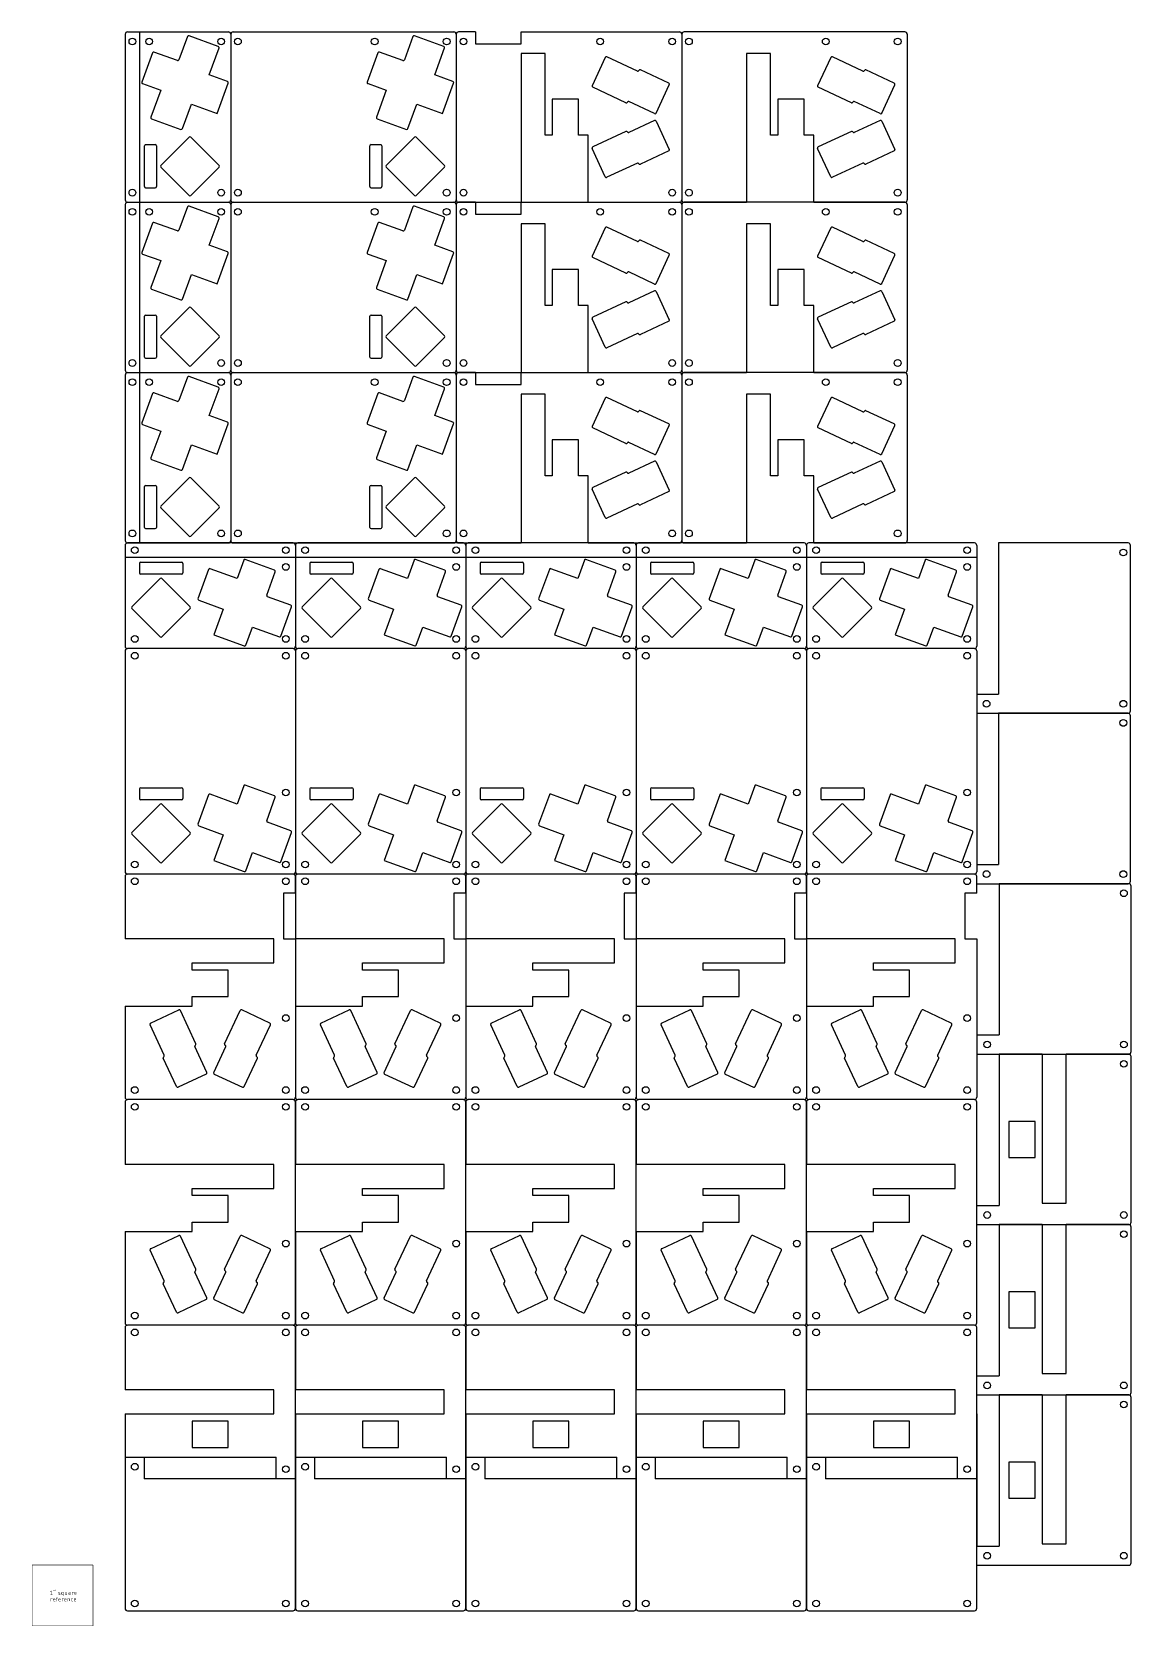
# Model space of a CAD drawing. Extents: x -1.3 to 16.8, y 0 to 26.2.
import ezdxf

# ---------------------------------------------------------------- set-up
doc = ezdxf.new("R2010")
doc.units = 0
doc.layers.add('20', color=1, linetype='CONTINUOUS')

msp = doc.modelspace()

# ---------------------------------------------------------------- linework, layer by layer
at = {"layer": '20'}
for p, q in [((0.250394, 26.115748), (0.250394, 23.399213)), ((0.289764, 26.155118), (0.486614, 26.155118)), ((0.486614, 26.155118), (0.486614, 23.359843)), ((0.486614, 26.155118), (1.943307, 26.155118)), ((1.272716, 26.079372), (1.1329, 25.69523)), ((1.778892, 25.916087), (1.297946, 26.091137)), ((1.982677, 26.115748), (1.982677, 23.399213)), ((2.022047, 26.155118), (5.644094, 26.155118)), ((4.973503, 26.079372), (4.833687, 25.69523)), ((5.479679, 25.916087), (4.998734, 26.091137)), ((5.683465, 26.115748), (5.683465, 23.399213)), ((5.998425, 26.155118), (5.722835, 26.155118)), ((5.998425, 26.155118), (5.998425, 25.958268)), ((5.998425, 25.958268), (6.746457, 25.958268)), ((6.746457, 25.958268), (6.746457, 26.155118)), ((6.746457, 26.155118), (9.344882, 26.155118)), ((9.384252, 26.115748), (9.384252, 23.399213)), ((13.045669, 26.155118), (9.423622, 26.155118)), ((13.085039, 26.115748), (13.085039, 23.399213)), ((0.697913, 25.811655), (0.522863, 25.33071)), ((1.107669, 25.683464), (0.723143, 25.82342)), ((1.630152, 25.449873), (1.790657, 25.890857)), ((4.3987, 25.811655), (4.22365, 25.33071)), ((4.808457, 25.683464), (4.423931, 25.82342)), ((5.330939, 25.449873), (5.491444, 25.890857)), ((7.140157, 25.800787), (6.746457, 25.800787)), ((6.746457, 25.800787), (6.746457, 23.359843)), ((7.140157, 24.462205), (7.140157, 25.800787)), ((8.129471, 25.736489), (7.913171, 25.272631)), ((8.655624, 25.51286), (8.155631, 25.74601)), ((10.840945, 25.800787), (10.447244, 25.800787)), ((10.447244, 25.800787), (10.447244, 23.359843)), ((10.840945, 24.462205), (10.840945, 25.800787)), ((11.830258, 25.736489), (11.613958, 25.272631)), ((12.356412, 25.51286), (11.856418, 25.74601)), ((1.928498, 25.341284), (1.630152, 25.449873)), ((5.629285, 25.341284), (5.330939, 25.449873)), ((9.170671, 25.313174), (8.704385, 25.530607)), ((12.871458, 25.313174), (12.405172, 25.530607)), ((0.534628, 25.30548), (0.832974, 25.196891)), ((0.832974, 25.196891), (0.672469, 24.755907)), ((1.758481, 24.816611), (1.940263, 25.316054)), ((4.235415, 25.30548), (4.533762, 25.196891)), ((4.533762, 25.196891), (4.373257, 24.755907)), ((5.459268, 24.816611), (5.64105, 25.316054)), ((8.466306, 24.992979), (7.922692, 25.246471)), ((8.963891, 24.823156), (9.180192, 25.287014)), ((12.167094, 24.992979), (11.623479, 25.246471)), ((12.664679, 24.823156), (12.880979, 25.287014)), ((1.19041, 24.567392), (1.336959, 24.970032)), ((1.336959, 24.970032), (1.758481, 24.816611)), ((4.891197, 24.567392), (5.037746, 24.970032)), ((5.037746, 24.970032), (5.459268, 24.816611)), ((7.691339, 25.052756), (7.258268, 25.052756)), ((7.258268, 25.052756), (7.258268, 24.462205)), ((7.691339, 24.462205), (7.691339, 25.052756)), ((8.937731, 24.813635), (8.515067, 25.010726)), ((11.392126, 25.052756), (10.959055, 25.052756)), ((10.959055, 25.052756), (10.959055, 24.462205)), ((11.392126, 24.462205), (11.392126, 25.052756)), ((12.638519, 24.813635), (12.215854, 25.010726)), ((0.684234, 24.730676), (1.16518, 24.555627)), ((4.385022, 24.730676), (4.865967, 24.555627)), ((8.937731, 24.701326), (8.515067, 24.504234)), ((8.963891, 24.691805), (9.180192, 24.227946)), ((12.638519, 24.701326), (12.215854, 24.504234)), ((12.664679, 24.691805), (12.880979, 24.227946)), ((0.835179, 23.964313), (1.299466, 24.4286)), ((1.327305, 24.4286), (1.791592, 23.964313)), ((4.535967, 23.964313), (5.000254, 24.4286)), ((5.028093, 24.4286), (5.49238, 23.964313)), ((7.258268, 24.462205), (7.140157, 24.462205)), ((7.848819, 24.462205), (7.691339, 24.462205)), ((7.848819, 23.359843), (7.848819, 24.462205)), ((8.466306, 24.521982), (7.922692, 24.26849)), ((10.959055, 24.462205), (10.840945, 24.462205)), ((11.549606, 24.462205), (11.392126, 24.462205)), ((11.549606, 23.359843), (11.549606, 24.462205)), ((12.167094, 24.521982), (11.623479, 24.26849)), ((0.565354, 23.615748), (0.565354, 24.285039)), ((0.585039, 24.304724), (0.74252, 24.304724)), ((0.762205, 24.285039), (0.762205, 23.615748)), ((4.266142, 23.615748), (4.266142, 24.285039)), ((4.285827, 24.304724), (4.443307, 24.304724)), ((4.462992, 24.285039), (4.462992, 23.615748)), ((8.129471, 23.778472), (7.913171, 24.24233)), ((9.170671, 24.201787), (8.704385, 23.984354)), ((11.830258, 23.778472), (11.613958, 24.24233)), ((12.871458, 24.201787), (12.405172, 23.984354)), ((1.299466, 23.472187), (0.835179, 23.936474)), ((1.791592, 23.936474), (1.327305, 23.472187)), ((5.000254, 23.472187), (4.535967, 23.936474)), ((5.49238, 23.936474), (5.028093, 23.472187)), ((8.655624, 24.002101), (8.155631, 23.76895)), ((12.356412, 24.002101), (11.856418, 23.76895)), ((0.585039, 23.596063), (0.74252, 23.596063)), ((4.285827, 23.596063), (4.443307, 23.596063)), ((0.250394, 23.320472), (0.250394, 20.603937)), ((0.289764, 23.359843), (0.486614, 23.359843)), ((0.289764, 23.359843), (0.486614, 23.359843)), ((0.486614, 23.359843), (0.486614, 20.564567)), ((0.486614, 23.359843), (1.943307, 23.359843)), ((0.486614, 23.359843), (1.943307, 23.359843)), ((1.272716, 23.284096), (1.1329, 22.899954)), ((1.778892, 23.120812), (1.297946, 23.295861)), ((1.982677, 23.320472), (1.982677, 20.603937)), ((2.022047, 23.359843), (5.644094, 23.359843)), ((2.022047, 23.359843), (5.644094, 23.359843)), ((4.973503, 23.284096), (4.833687, 22.899954)), ((5.479679, 23.120812), (4.998734, 23.295861)), ((5.683465, 23.320472), (5.683465, 20.603937)), ((5.998425, 23.359843), (5.722835, 23.359843)), ((5.722835, 23.359843), (6.746457, 23.359843)), ((5.998425, 23.359843), (5.998425, 23.162992)), ((6.746457, 23.162992), (6.746457, 23.359843)), ((6.746457, 23.359843), (9.344882, 23.359843)), ((7.848819, 23.359843), (9.344882, 23.359843)), ((9.384252, 23.320472), (9.384252, 20.603937)), ((13.045669, 23.359843), (9.423622, 23.359843)), ((9.423622, 23.359843), (10.447244, 23.359843)), ((11.549606, 23.359843), (13.045669, 23.359843)), ((13.085039, 23.320472), (13.085039, 20.603937)), ((1.107669, 22.888189), (0.723143, 23.028145)), ((1.630152, 22.654598), (1.790657, 23.095581)), ((4.808457, 22.888189), (4.423931, 23.028145)), ((5.330939, 22.654598), (5.491444, 23.095581)), ((5.998425, 23.162992), (6.746457, 23.162992)), ((0.697913, 23.01638), (0.522863, 22.535435)), ((4.3987, 23.01638), (4.22365, 22.535435)), ((7.140157, 23.005512), (6.746457, 23.005512)), ((6.746457, 23.005512), (6.746457, 20.564567)), ((7.140157, 21.666929), (7.140157, 23.005512)), ((8.129471, 22.941213), (7.913171, 22.477355)), ((8.655624, 22.717584), (8.155631, 22.950735)), ((10.840945, 23.005512), (10.447244, 23.005512)), ((10.447244, 23.005512), (10.447244, 20.564567)), ((10.840945, 21.666929), (10.840945, 23.005512)), ((11.830258, 22.941213), (11.613958, 22.477355)), ((12.356412, 22.717584), (11.856418, 22.950735)), ((0.534628, 22.510204), (0.832974, 22.401615)), ((1.928498, 22.546009), (1.630152, 22.654598)), ((1.758481, 22.021335), (1.940263, 22.520778)), ((4.235415, 22.510204), (4.533762, 22.401615)), ((5.629285, 22.546009), (5.330939, 22.654598)), ((5.459268, 22.021335), (5.64105, 22.520778)), ((9.170671, 22.517898), (8.704385, 22.735331)), ((12.871458, 22.517898), (12.405172, 22.735331)), ((0.832974, 22.401615), (0.672469, 21.960631)), ((4.533762, 22.401615), (4.373257, 21.960631)), ((7.691339, 22.25748), (7.258268, 22.25748)), ((7.258268, 22.25748), (7.258268, 21.666929)), ((7.691339, 21.666929), (7.691339, 22.25748)), ((8.466306, 22.197703), (7.922692, 22.451195)), ((8.963891, 22.02788), (9.180192, 22.491739)), ((11.392126, 22.25748), (10.959055, 22.25748)), ((10.959055, 22.25748), (10.959055, 21.666929)), ((11.392126, 21.666929), (11.392126, 22.25748)), ((12.167094, 22.197703), (11.623479, 22.451195)), ((12.664679, 22.02788), (12.880979, 22.491739)), ((1.19041, 21.772117), (1.336959, 22.174756)), ((1.336959, 22.174756), (1.758481, 22.021335)), ((4.891197, 21.772117), (5.037746, 22.174756)), ((5.037746, 22.174756), (5.459268, 22.021335)), ((8.937731, 22.018359), (8.515067, 22.215451)), ((12.638519, 22.018359), (12.215854, 22.215451)), ((0.684234, 21.935401), (1.16518, 21.760351)), ((4.385022, 21.935401), (4.865967, 21.760351)), ((8.466306, 21.726706), (7.922692, 21.473214)), ((8.937731, 21.90605), (8.515067, 21.708959)), ((8.963891, 21.896529), (9.180192, 21.432671)), ((12.167094, 21.726706), (11.623479, 21.473214)), ((12.638519, 21.90605), (12.215854, 21.708959)), ((12.664679, 21.896529), (12.880979, 21.432671)), ((0.565354, 20.820472), (0.565354, 21.489764)), ((0.585039, 21.509449), (0.74252, 21.509449)), ((0.762205, 21.489764), (0.762205, 20.820472)), ((0.835179, 21.169038), (1.299466, 21.633325)), ((1.327305, 21.633325), (1.791592, 21.169038)), ((4.266142, 20.820472), (4.266142, 21.489764)), ((4.285827, 21.509449), (4.443307, 21.509449)), ((4.462992, 21.489764), (4.462992, 20.820472)), ((4.535967, 21.169038), (5.000254, 21.633325)), ((5.028093, 21.633325), (5.49238, 21.169038)), ((7.258268, 21.666929), (7.140157, 21.666929)), ((7.848819, 21.666929), (7.691339, 21.666929)), ((7.848819, 20.564567), (7.848819, 21.666929)), ((10.959055, 21.666929), (10.840945, 21.666929)), ((11.549606, 21.666929), (11.392126, 21.666929)), ((11.549606, 20.564567), (11.549606, 21.666929)), ((8.129471, 20.983196), (7.913171, 21.447055)), ((8.655624, 21.206825), (8.155631, 20.973675)), ((9.170671, 21.406511), (8.704385, 21.189078)), ((11.830258, 20.983196), (11.613958, 21.447055)), ((12.356412, 21.206825), (11.856418, 20.973675)), ((12.871458, 21.406511), (12.405172, 21.189078)), ((1.299466, 20.676912), (0.835179, 21.141199)), ((1.791592, 21.141199), (1.327305, 20.676912)), ((5.000254, 20.676912), (4.535967, 21.141199)), ((5.49238, 21.141199), (5.028093, 20.676912)), ((0.585039, 20.800787), (0.74252, 20.800787)), ((4.285827, 20.800787), (4.443307, 20.800787)), ((0.250394, 20.525197), (0.250394, 17.808661)), ((0.289764, 20.564567), (0.486614, 20.564567)), ((0.289764, 20.564567), (0.486614, 20.564567)), ((0.486614, 20.564567), (0.486614, 17.769291)), ((0.486614, 20.564567), (1.943307, 20.564567)), ((0.486614, 20.564567), (1.943307, 20.564567)), ((1.272716, 20.48882), (1.1329, 20.104679)), ((1.778892, 20.325536), (1.297946, 20.500586)), ((1.982677, 20.525197), (1.982677, 17.808661)), ((2.022047, 20.564567), (5.644094, 20.564567)), ((2.022047, 20.564567), (5.644094, 20.564567)), ((4.973503, 20.48882), (4.833687, 20.104679)), ((5.479679, 20.325536), (4.998734, 20.500586)), ((5.683465, 20.525197), (5.683465, 17.808661)), ((5.998425, 20.564567), (5.722835, 20.564567)), ((5.722835, 20.564567), (6.746457, 20.564567)), ((5.998425, 20.564567), (5.998425, 20.367717)), ((6.746457, 20.367717), (6.746457, 20.564567)), ((6.746457, 20.564567), (9.344882, 20.564567)), ((7.848819, 20.564567), (9.344882, 20.564567)), ((9.384252, 20.525197), (9.384252, 17.808661)), ((13.045669, 20.564567), (9.423622, 20.564567)), ((9.423622, 20.564567), (10.447244, 20.564567)), ((11.549606, 20.564567), (13.045669, 20.564567)), ((13.085039, 20.525197), (13.085039, 17.808661)), ((0.697913, 20.221104), (0.522863, 19.740159)), ((1.107669, 20.092913), (0.723143, 20.232869)), ((1.630152, 19.859322), (1.790657, 20.300305)), ((4.3987, 20.221104), (4.22365, 19.740159)), ((4.808457, 20.092913), (4.423931, 20.232869)), ((5.330939, 19.859322), (5.491444, 20.300305)), ((5.998425, 20.367717), (6.746457, 20.367717)), ((7.140157, 20.210236), (6.746457, 20.210236)), ((6.746457, 20.210236), (6.746457, 17.769291)), ((7.140157, 18.871654), (7.140157, 20.210236)), ((8.129471, 20.145938), (7.913171, 19.682079)), ((8.655624, 19.922309), (8.155631, 20.155459)), ((10.840945, 20.210236), (10.447244, 20.210236)), ((10.447244, 20.210236), (10.447244, 17.769291)), ((10.840945, 18.871654), (10.840945, 20.210236)), ((11.830258, 20.145938), (11.613958, 19.682079)), ((12.356412, 19.922309), (11.856418, 20.155459)), ((9.170671, 19.722623), (8.704385, 19.940056)), ((12.871458, 19.722623), (12.405172, 19.940056)), ((0.534628, 19.714929), (0.832974, 19.606339)), ((1.928498, 19.750733), (1.630152, 19.859322)), ((1.758481, 19.22606), (1.940263, 19.725502)), ((4.235415, 19.714929), (4.533762, 19.606339)), ((5.629285, 19.750733), (5.330939, 19.859322)), ((5.459268, 19.22606), (5.64105, 19.725502)), ((8.466306, 19.402428), (7.922692, 19.655919)), ((8.963891, 19.232605), (9.180192, 19.696463)), ((12.167094, 19.402428), (11.623479, 19.655919)), ((12.664679, 19.232605), (12.880979, 19.696463)), ((0.832974, 19.606339), (0.672469, 19.165356)), ((1.19041, 18.976841), (1.336959, 19.379481)), ((1.336959, 19.379481), (1.758481, 19.22606)), ((4.533762, 19.606339), (4.373257, 19.165356)), ((4.891197, 18.976841), (5.037746, 19.379481)), ((5.037746, 19.379481), (5.459268, 19.22606)), ((7.691339, 19.462205), (7.258268, 19.462205)), ((7.258268, 19.462205), (7.258268, 18.871654)), ((7.691339, 18.871654), (7.691339, 19.462205)), ((8.937731, 19.223083), (8.515067, 19.420175)), ((11.392126, 19.462205), (10.959055, 19.462205)), ((10.959055, 19.462205), (10.959055, 18.871654)), ((11.392126, 18.871654), (11.392126, 19.462205)), ((12.638519, 19.223083), (12.215854, 19.420175)), ((0.684234, 19.140125), (1.16518, 18.965076)), ((4.385022, 19.140125), (4.865967, 18.965076)), ((8.937731, 19.110775), (8.515067, 18.913683)), ((8.963891, 19.101253), (9.180192, 18.637395)), ((12.638519, 19.110775), (12.215854, 18.913683)), ((12.664679, 19.101253), (12.880979, 18.637395)), ((0.835179, 18.373762), (1.299466, 18.838049)), ((1.327305, 18.838049), (1.791592, 18.373762)), ((4.535967, 18.373762), (5.000254, 18.838049)), ((5.028093, 18.838049), (5.49238, 18.373762)), ((7.258268, 18.871654), (7.140157, 18.871654)), ((7.848819, 18.871654), (7.691339, 18.871654)), ((7.848819, 17.769291), (7.848819, 18.871654)), ((8.466306, 18.93143), (7.922692, 18.677939)), ((10.959055, 18.871654), (10.840945, 18.871654)), ((11.549606, 18.871654), (11.392126, 18.871654)), ((11.549606, 17.769291), (11.549606, 18.871654)), ((12.167094, 18.93143), (11.623479, 18.677939)), ((0.565354, 18.025197), (0.565354, 18.694488)), ((0.585039, 18.714173), (0.74252, 18.714173)), ((0.762205, 18.694488), (0.762205, 18.025197)), ((4.266142, 18.025197), (4.266142, 18.694488)), ((4.285827, 18.714173), (4.443307, 18.714173)), ((4.462992, 18.694488), (4.462992, 18.025197)), ((8.129471, 18.18792), (7.913171, 18.651779)), ((9.170671, 18.611235), (8.704385, 18.393803)), ((11.830258, 18.18792), (11.613958, 18.651779)), ((12.871458, 18.611235), (12.405172, 18.393803)), ((1.299466, 17.881636), (0.835179, 18.345923)), ((1.791592, 18.345923), (1.327305, 17.881636)), ((5.000254, 17.881636), (4.535967, 18.345923)), ((5.49238, 18.345923), (5.028093, 17.881636)), ((8.655624, 18.41155), (8.155631, 18.178399)), ((12.356412, 18.41155), (11.856418, 18.178399)), ((0.585039, 18.005512), (0.74252, 18.005512)), ((4.285827, 18.005512), (4.443307, 18.005512)), ((0.249606, 17.729921), (0.249606, 17.533071)), ((0.249606, 17.533071), (0.249606, 16.076378)), ((3.044882, 17.533071), (0.249606, 17.533071)), ((3.005512, 17.769291), (0.288976, 17.769291)), ((0.289764, 17.769291), (0.486614, 17.769291)), ((0.486614, 17.769291), (1.943307, 17.769291)), ((2.022047, 17.769291), (5.644094, 17.769291)), ((3.044882, 17.729921), (3.044882, 17.533071)), ((3.044882, 17.729921), (3.044882, 17.533071)), ((3.044882, 17.533071), (3.044882, 16.076378)), ((3.044882, 17.533071), (3.044882, 16.076378)), ((5.840157, 17.533071), (3.044882, 17.533071)), ((5.800787, 17.769291), (3.084252, 17.769291)), ((5.722835, 17.769291), (6.746457, 17.769291)), ((5.840157, 17.729921), (5.840157, 17.533071)), ((5.840157, 17.729921), (5.840157, 17.533071)), ((5.840157, 17.533071), (5.840157, 16.076378)), ((5.840157, 17.533071), (5.840157, 16.076378)), ((8.635433, 17.533071), (5.840157, 17.533071)), ((8.596063, 17.769291), (5.879528, 17.769291)), ((7.848819, 17.769291), (9.344882, 17.769291)), ((8.635433, 17.729921), (8.635433, 17.533071)), ((8.635433, 17.729921), (8.635433, 17.533071)), ((8.635433, 17.533071), (8.635433, 16.076378)), ((8.635433, 17.533071), (8.635433, 16.076378)), ((11.430709, 17.533071), (8.635433, 17.533071)), ((11.391339, 17.769291), (8.674803, 17.769291)), ((9.423622, 17.769291), (10.447244, 17.769291)), ((11.430709, 17.729921), (11.430709, 17.533071)), ((11.430709, 17.729921), (11.430709, 17.533071)), ((11.430709, 17.533071), (11.430709, 16.076378)), ((11.430709, 17.533071), (11.430709, 16.076378)), ((14.225984, 17.533071), (11.430709, 17.533071)), ((14.186614, 17.769291), (11.470079, 17.769291)), ((11.549606, 17.769291), (13.045669, 17.769291)), ((14.225984, 17.729921), (14.225984, 17.533071)), ((14.225984, 17.533071), (14.225984, 16.076378)), ((16.709055, 17.769291), (14.583071, 17.769291)), ((14.583071, 17.769291), (14.583071, 15.288976)), ((16.748425, 15.013386), (16.748425, 17.729921)), ((0.485827, 17.434646), (0.485827, 17.277165)), ((0.505512, 17.454331), (1.174803, 17.454331)), ((1.194488, 17.434646), (1.194488, 17.277165)), ((1.62044, 17.335451), (1.445391, 16.854506)), ((2.086654, 17.186711), (1.645671, 17.347216)), ((2.195243, 17.485057), (2.086654, 17.186711)), ((2.701419, 17.321772), (2.220474, 17.496822)), ((2.573228, 16.912016), (2.713184, 17.296542)), ((3.281102, 17.434646), (3.281102, 17.277165)), ((3.300787, 17.454331), (3.970079, 17.454331)), ((3.989764, 17.434646), (3.989764, 17.277165)), ((4.415716, 17.335451), (4.240666, 16.854506)), ((4.88193, 17.186711), (4.440946, 17.347216)), ((4.990519, 17.485057), (4.88193, 17.186711)), ((5.496695, 17.321772), (5.01575, 17.496822)), ((5.368504, 16.912016), (5.50846, 17.296542)), ((6.076378, 17.434646), (6.076378, 17.277165)), ((6.096063, 17.454331), (6.765354, 17.454331)), ((6.785039, 17.434646), (6.785039, 17.277165)), ((7.210991, 17.335451), (7.035942, 16.854506)), ((7.677206, 17.186711), (7.236222, 17.347216)), ((7.785795, 17.485057), (7.677206, 17.186711)), ((8.29197, 17.321772), (7.811025, 17.496822)), ((8.163779, 16.912016), (8.303735, 17.296542)), ((8.871654, 17.434646), (8.871654, 17.277165)), ((8.891339, 17.454331), (9.56063, 17.454331)), ((9.580315, 17.434646), (9.580315, 17.277165)), ((10.006267, 17.335451), (9.831217, 16.854506)), ((10.472481, 17.186711), (10.031498, 17.347216)), ((10.58107, 17.485057), (10.472481, 17.186711)), ((11.087246, 17.321772), (10.606301, 17.496822)), ((10.959055, 16.912016), (11.099011, 17.296542)), ((11.666929, 17.434646), (11.666929, 17.277165)), ((11.686614, 17.454331), (12.355906, 17.454331)), ((12.375591, 17.434646), (12.375591, 17.277165)), ((12.801543, 17.335451), (12.626493, 16.854506)), ((13.267757, 17.186711), (12.826773, 17.347216)), ((13.376346, 17.485057), (13.267757, 17.186711)), ((13.882521, 17.321772), (13.401576, 17.496822)), ((13.754331, 16.912016), (13.894287, 17.296542)), ((0.361951, 16.720219), (0.826238, 17.184506)), ((1.174803, 17.25748), (0.505512, 17.25748)), ((0.854077, 17.184506), (1.318364, 16.720219)), ((3.157227, 16.720219), (3.621514, 17.184506)), ((3.970079, 17.25748), (3.300787, 17.25748)), ((3.649352, 17.184506), (4.11364, 16.720219)), ((5.952502, 16.720219), (6.416789, 17.184506)), ((6.765354, 17.25748), (6.096063, 17.25748)), ((6.444628, 17.184506), (6.908915, 16.720219)), ((8.747778, 16.720219), (9.212065, 17.184506)), ((9.56063, 17.25748), (8.891339, 17.25748)), ((9.239904, 17.184506), (9.704191, 16.720219)), ((11.543053, 16.720219), (12.00734, 17.184506)), ((12.355906, 17.25748), (11.686614, 17.25748)), ((12.035179, 17.184506), (12.499466, 16.720219)), ((1.457156, 16.829275), (1.859796, 16.682726)), ((2.969135, 16.746969), (2.584993, 16.886785)), ((4.252431, 16.829275), (4.655071, 16.682726)), ((5.764411, 16.746969), (5.380269, 16.886785)), ((7.047707, 16.829275), (7.450347, 16.682726)), ((8.559687, 16.746969), (8.175545, 16.886785)), ((9.842983, 16.829275), (10.245623, 16.682726)), ((11.354962, 16.746969), (10.97082, 16.886785)), ((12.638258, 16.829275), (13.040898, 16.682726)), ((14.150238, 16.746969), (13.766096, 16.886785)), ((0.826238, 16.228093), (0.361951, 16.69238)), ((1.318364, 16.69238), (0.854077, 16.228093)), ((1.859796, 16.682726), (1.706375, 16.261204)), ((2.805851, 16.240793), (2.980901, 16.721739)), ((3.621514, 16.228093), (3.157227, 16.69238)), ((4.11364, 16.69238), (3.649352, 16.228093)), ((4.655071, 16.682726), (4.50165, 16.261204)), ((5.601127, 16.240793), (5.776176, 16.721739)), ((6.416789, 16.228093), (5.952502, 16.69238)), ((6.908915, 16.69238), (6.444628, 16.228093)), ((7.450347, 16.682726), (7.296926, 16.261204)), ((8.396402, 16.240793), (8.571452, 16.721739)), ((9.212065, 16.228093), (8.747778, 16.69238)), ((9.704191, 16.69238), (9.239904, 16.228093)), ((10.245623, 16.682726), (10.092201, 16.261204)), ((11.191678, 16.240793), (11.366727, 16.721739)), ((12.00734, 16.228093), (11.543053, 16.69238)), ((12.499466, 16.69238), (12.035179, 16.228093)), ((13.040898, 16.682726), (12.887477, 16.261204)), ((13.986953, 16.240793), (14.162003, 16.721739)), ((1.706375, 16.261204), (2.205817, 16.079422)), ((2.231048, 16.091187), (2.339637, 16.389533)), ((2.339637, 16.389533), (2.78062, 16.229028)), ((4.50165, 16.261204), (5.001093, 16.079422)), ((5.026324, 16.091187), (5.134913, 16.389533)), ((5.134913, 16.389533), (5.575896, 16.229028)), ((7.296926, 16.261204), (7.796369, 16.079422)), ((7.821599, 16.091187), (7.930188, 16.389533)), ((7.930188, 16.389533), (8.371172, 16.229028)), ((10.092201, 16.261204), (10.591644, 16.079422)), ((10.616875, 16.091187), (10.725464, 16.389533)), ((10.725464, 16.389533), (11.166447, 16.229028)), ((12.887477, 16.261204), (13.38692, 16.079422)), ((13.41215, 16.091187), (13.520739, 16.389533)), ((13.520739, 16.389533), (13.961723, 16.229028)), ((0.249606, 15.997638), (0.249606, 12.375591)), ((3.005512, 16.037008), (0.288976, 16.037008)), ((3.044882, 15.997638), (3.044882, 12.375591)), ((3.044882, 15.997638), (3.044882, 12.375591)), ((5.800787, 16.037008), (3.084252, 16.037008)), ((5.840157, 15.997638), (5.840157, 12.375591)), ((5.840157, 15.997638), (5.840157, 12.375591)), ((8.596063, 16.037008), (5.879528, 16.037008)), ((8.635433, 15.997638), (8.635433, 12.375591)), ((8.635433, 15.997638), (8.635433, 12.375591)), ((11.391339, 16.037008), (8.674803, 16.037008)), ((11.430709, 15.997638), (11.430709, 12.375591)), ((11.430709, 15.997638), (11.430709, 12.375591)), ((14.186614, 16.037008), (11.470079, 16.037008)), ((14.225984, 15.997638), (14.225984, 12.375591)), ((14.22874, 15.288976), (14.583071, 15.288976)), ((14.22874, 14.974016), (16.709055, 14.974016)), ((16.709055, 14.974016), (14.583071, 14.974016)), ((14.583071, 14.974016), (14.583071, 12.493701)), ((16.748425, 12.21811), (16.748425, 14.934646)), ((0.485827, 13.733858), (0.485827, 13.576378)), ((0.505512, 13.753543), (1.174803, 13.753543)), ((1.194488, 13.733858), (1.194488, 13.576378)), ((1.62044, 13.634663), (1.445391, 13.153718)), ((2.086654, 13.485923), (1.645671, 13.646428)), ((2.195243, 13.78427), (2.086654, 13.485923)), ((2.701419, 13.620985), (2.220474, 13.796035)), ((3.281102, 13.733858), (3.281102, 13.576378)), ((3.300787, 13.753543), (3.970079, 13.753543)), ((3.989764, 13.733858), (3.989764, 13.576378)), ((4.415716, 13.634663), (4.240666, 13.153718)), ((4.88193, 13.485923), (4.440946, 13.646428)), ((4.990519, 13.78427), (4.88193, 13.485923)), ((5.496695, 13.620985), (5.01575, 13.796035)), ((6.076378, 13.733858), (6.076378, 13.576378)), ((6.096063, 13.753543), (6.765354, 13.753543)), ((6.785039, 13.733858), (6.785039, 13.576378)), ((7.210991, 13.634663), (7.035942, 13.153718)), ((7.677206, 13.485923), (7.236222, 13.646428)), ((7.785795, 13.78427), (7.677206, 13.485923)), ((8.29197, 13.620985), (7.811025, 13.796035)), ((8.871654, 13.733858), (8.871654, 13.576378)), ((8.891339, 13.753543), (9.56063, 13.753543)), ((9.580315, 13.733858), (9.580315, 13.576378)), ((10.006267, 13.634663), (9.831217, 13.153718)), ((10.472481, 13.485923), (10.031498, 13.646428)), ((10.58107, 13.78427), (10.472481, 13.485923)), ((11.087246, 13.620985), (10.606301, 13.796035)), ((11.666929, 13.733858), (11.666929, 13.576378)), ((11.686614, 13.753543), (12.355906, 13.753543)), ((12.375591, 13.733858), (12.375591, 13.576378)), ((12.801543, 13.634663), (12.626493, 13.153718)), ((13.267757, 13.485923), (12.826773, 13.646428)), ((13.376346, 13.78427), (13.267757, 13.485923)), ((13.882521, 13.620985), (13.401576, 13.796035)), ((0.361951, 13.019431), (0.826238, 13.483718)), ((1.174803, 13.556693), (0.505512, 13.556693)), ((0.854077, 13.483718), (1.318364, 13.019431)), ((2.573228, 13.211228), (2.713184, 13.595754)), ((3.157227, 13.019431), (3.621514, 13.483718)), ((3.970079, 13.556693), (3.300787, 13.556693)), ((3.649352, 13.483718), (4.11364, 13.019431)), ((5.368504, 13.211228), (5.50846, 13.595754)), ((5.952502, 13.019431), (6.416789, 13.483718)), ((6.765354, 13.556693), (6.096063, 13.556693)), ((6.444628, 13.483718), (6.908915, 13.019431)), ((8.163779, 13.211228), (8.303735, 13.595754)), ((8.747778, 13.019431), (9.212065, 13.483718)), ((9.56063, 13.556693), (8.891339, 13.556693)), ((9.239904, 13.483718), (9.704191, 13.019431)), ((10.959055, 13.211228), (11.099011, 13.595754)), ((11.543053, 13.019431), (12.00734, 13.483718)), ((12.355906, 13.556693), (11.686614, 13.556693)), ((12.035179, 13.483718), (12.499466, 13.019431)), ((13.754331, 13.211228), (13.894287, 13.595754)), ((1.457156, 13.128488), (1.859796, 12.981939)), ((2.969135, 13.046182), (2.584993, 13.185998)), ((4.252431, 13.128488), (4.655071, 12.981939)), ((5.764411, 13.046182), (5.380269, 13.185998)), ((7.047707, 13.128488), (7.450347, 12.981939)), ((8.559687, 13.046182), (8.175545, 13.185998)), ((9.842983, 13.128488), (10.245623, 12.981939)), ((11.354962, 13.046182), (10.97082, 13.185998)), ((12.638258, 13.128488), (13.040898, 12.981939)), ((14.150238, 13.046182), (13.766096, 13.185998)), ((0.826238, 12.527305), (0.361951, 12.991592)), ((1.318364, 12.991592), (0.854077, 12.527305)), ((1.859796, 12.981939), (1.706375, 12.560417)), ((2.805851, 12.540006), (2.980901, 13.020951)), ((3.621514, 12.527305), (3.157227, 12.991592)), ((4.11364, 12.991592), (3.649352, 12.527305)), ((4.655071, 12.981939), (4.50165, 12.560417)), ((5.601127, 12.540006), (5.776176, 13.020951)), ((6.416789, 12.527305), (5.952502, 12.991592)), ((6.908915, 12.991592), (6.444628, 12.527305)), ((7.450347, 12.981939), (7.296926, 12.560417)), ((8.396402, 12.540006), (8.571452, 13.020951)), ((9.212065, 12.527305), (8.747778, 12.991592)), ((9.704191, 12.991592), (9.239904, 12.527305)), ((10.245623, 12.981939), (10.092201, 12.560417)), ((11.191678, 12.540006), (11.366727, 13.020951)), ((12.00734, 12.527305), (11.543053, 12.991592)), ((12.499466, 12.991592), (12.035179, 12.527305)), ((13.040898, 12.981939), (12.887477, 12.560417)), ((13.986953, 12.540006), (14.162003, 13.020951)), ((1.706375, 12.560417), (2.205817, 12.378635)), ((2.231048, 12.3904), (2.339637, 12.688746)), ((2.339637, 12.688746), (2.78062, 12.528241)), ((4.50165, 12.560417), (5.001093, 12.378635)), ((5.026324, 12.3904), (5.134913, 12.688746)), ((5.134913, 12.688746), (5.575896, 12.528241)), ((7.296926, 12.560417), (7.796369, 12.378635)), ((7.821599, 12.3904), (7.930188, 12.688746)), ((7.930188, 12.688746), (8.371172, 12.528241)), ((10.092201, 12.560417), (10.591644, 12.378635)), ((10.616875, 12.3904), (10.725464, 12.688746)), ((10.725464, 12.688746), (11.166447, 12.528241)), ((12.887477, 12.560417), (13.38692, 12.378635)), ((13.41215, 12.3904), (13.520739, 12.688746)), ((13.520739, 12.688746), (13.961723, 12.528241)), ((0.249606, 12.29685), (0.249606, 11.273228)), ((3.005512, 12.33622), (0.288976, 12.33622)), ((3.044882, 12.02126), (3.044882, 12.29685)), ((3.044882, 12.29685), (3.044882, 11.273228)), ((5.800787, 12.33622), (3.084252, 12.33622)), ((5.840157, 12.02126), (5.840157, 12.29685)), ((5.840157, 12.29685), (5.840157, 11.273228)), ((8.596063, 12.33622), (5.879528, 12.33622)), ((8.635433, 12.02126), (8.635433, 12.29685)), ((8.635433, 12.29685), (8.635433, 11.273228)), ((11.391339, 12.33622), (8.674803, 12.33622)), ((11.430709, 12.02126), (11.430709, 12.29685)), ((11.430709, 12.29685), (11.430709, 11.273228)), ((14.186614, 12.33622), (11.470079, 12.33622)), ((14.225984, 12.02126), (14.225984, 12.29685)), ((14.22874, 12.493701), (14.583071, 12.493701)), ((14.22874, 12.17874), (16.709055, 12.17874)), ((16.718898, 12.17874), (14.592913, 12.17874)), ((14.592913, 12.17874), (14.592913, 9.698425)), ((16.758268, 9.422835), (16.758268, 12.13937)), ((3.044882, 12.02126), (2.848031, 12.02126)), ((2.848031, 12.02126), (2.848031, 11.273228)), ((5.840157, 12.02126), (5.643307, 12.02126)), ((5.643307, 12.02126), (5.643307, 11.273228)), ((8.635433, 12.02126), (8.438583, 12.02126)), ((8.438583, 12.02126), (8.438583, 11.273228)), ((11.430709, 12.02126), (11.233858, 12.02126)), ((11.233858, 12.02126), (11.233858, 11.273228)), ((14.225984, 12.02126), (14.029134, 12.02126)), ((14.029134, 12.02126), (14.029134, 11.273228)), ((2.690551, 11.273228), (0.249606, 11.273228)), ((2.690551, 10.879528), (2.690551, 11.273228)), ((2.848031, 11.273228), (3.044882, 11.273228)), ((3.044882, 11.273228), (3.044882, 8.674803)), ((5.485827, 11.273228), (3.044882, 11.273228)), ((5.485827, 10.879528), (5.485827, 11.273228)), ((5.643307, 11.273228), (5.840157, 11.273228)), ((5.840157, 11.273228), (5.840157, 8.674803)), ((8.281102, 11.273228), (5.840157, 11.273228)), ((8.281102, 10.879528), (8.281102, 11.273228)), ((8.438583, 11.273228), (8.635433, 11.273228)), ((8.635433, 11.273228), (8.635433, 8.674803)), ((11.076378, 11.273228), (8.635433, 11.273228)), ((11.076378, 10.879528), (11.076378, 11.273228)), ((11.233858, 11.273228), (11.430709, 11.273228)), ((11.430709, 11.273228), (11.430709, 8.674803)), ((13.871654, 11.273228), (11.430709, 11.273228)), ((13.871654, 10.879528), (13.871654, 11.273228)), ((14.029134, 11.273228), (14.225984, 11.273228)), ((14.225984, 11.273228), (14.225984, 8.674803)), ((1.351969, 10.879528), (2.690551, 10.879528)), ((1.351969, 10.761417), (1.351969, 10.879528)), ((1.94252, 10.761417), (1.351969, 10.761417)), ((1.94252, 10.328346), (1.94252, 10.761417)), ((4.147244, 10.879528), (5.485827, 10.879528)), ((4.147244, 10.761417), (4.147244, 10.879528)), ((4.737795, 10.761417), (4.147244, 10.761417)), ((4.737795, 10.328346), (4.737795, 10.761417)), ((6.94252, 10.879528), (8.281102, 10.879528)), ((6.94252, 10.761417), (6.94252, 10.879528)), ((7.533071, 10.761417), (6.94252, 10.761417)), ((7.533071, 10.328346), (7.533071, 10.761417)), ((9.737795, 10.879528), (11.076378, 10.879528)), ((9.737795, 10.761417), (9.737795, 10.879528)), ((10.328346, 10.761417), (9.737795, 10.761417)), ((10.328346, 10.328346), (10.328346, 10.761417)), ((12.533071, 10.879528), (13.871654, 10.879528)), ((12.533071, 10.761417), (12.533071, 10.879528)), ((13.123622, 10.761417), (12.533071, 10.761417)), ((13.123622, 10.328346), (13.123622, 10.761417)), ((1.351969, 10.170866), (1.351969, 10.328346)), ((1.351969, 10.328346), (1.94252, 10.328346)), ((4.147244, 10.170866), (4.147244, 10.328346)), ((4.147244, 10.328346), (4.737795, 10.328346)), ((6.94252, 10.170866), (6.94252, 10.328346)), ((6.94252, 10.328346), (7.533071, 10.328346)), ((9.737795, 10.170866), (9.737795, 10.328346)), ((9.737795, 10.328346), (10.328346, 10.328346)), ((12.533071, 10.170866), (12.533071, 10.328346)), ((12.533071, 10.328346), (13.123622, 10.328346)), ((0.249606, 10.170866), (0.249606, 8.674803)), ((0.249606, 10.170866), (1.351969, 10.170866)), ((0.668235, 9.890214), (1.132094, 10.106515)), ((1.411745, 9.553379), (1.158254, 10.096993)), ((1.882743, 9.553379), (2.136234, 10.096993)), ((2.626253, 9.890214), (2.162394, 10.106515)), ((3.044882, 10.170866), (3.044882, 8.674803)), ((3.044882, 10.170866), (4.147244, 10.170866)), ((3.463511, 9.890214), (3.927369, 10.106515)), ((4.207021, 9.553379), (3.953529, 10.096993)), ((4.678018, 9.553379), (4.93151, 10.096993)), ((5.421528, 9.890214), (4.95767, 10.106515)), ((5.840157, 10.170866), (5.840157, 8.674803)), ((5.840157, 10.170866), (6.94252, 10.170866)), ((6.258787, 9.890214), (6.722645, 10.106515)), ((7.002297, 9.553379), (6.748805, 10.096993)), ((7.473294, 9.553379), (7.726786, 10.096993)), ((8.216804, 9.890214), (7.752945, 10.106515)), ((8.635433, 10.170866), (8.635433, 8.674803)), ((8.635433, 10.170866), (9.737795, 10.170866)), ((9.054062, 9.890214), (9.517921, 10.106515)), ((9.797572, 9.553379), (9.544081, 10.096993)), ((10.26857, 9.553379), (10.522061, 10.096993)), ((11.01208, 9.890214), (10.548221, 10.106515)), ((11.430709, 10.170866), (11.430709, 8.674803)), ((11.430709, 10.170866), (12.533071, 10.170866)), ((11.849338, 9.890214), (12.313196, 10.106515)), ((12.592848, 9.553379), (12.339356, 10.096993)), ((13.063845, 9.553379), (13.317337, 10.096993)), ((13.807355, 9.890214), (13.343497, 10.106515)), ((0.891865, 9.364061), (0.658714, 9.864054)), ((2.402624, 9.364061), (2.635774, 9.864054)), ((3.68714, 9.364061), (3.45399, 9.864054)), ((5.197899, 9.364061), (5.43105, 9.864054)), ((6.482416, 9.364061), (6.249265, 9.864054)), ((7.993175, 9.364061), (8.226325, 9.864054)), ((9.277691, 9.364061), (9.044541, 9.864054)), ((10.78845, 9.364061), (11.021601, 9.864054)), ((12.072967, 9.364061), (11.839816, 9.864054)), ((13.583726, 9.364061), (13.816877, 9.864054)), ((14.238583, 9.698425), (14.592913, 9.698425)), ((1.59109, 9.081954), (1.393998, 9.504618)), ((1.703398, 9.081954), (1.90049, 9.504618)), ((4.386365, 9.081954), (4.189274, 9.504618)), ((4.498674, 9.081954), (4.695766, 9.504618)), ((7.181641, 9.081954), (6.984549, 9.504618)), ((7.29395, 9.081954), (7.491041, 9.504618)), ((9.976917, 9.081954), (9.779825, 9.504618)), ((10.089225, 9.081954), (10.286317, 9.504618)), ((12.772192, 9.081954), (12.575101, 9.504618)), ((12.884501, 9.081954), (13.081592, 9.504618)), ((1.09155, 8.849015), (0.874117, 9.3153)), ((2.202938, 8.849015), (2.420371, 9.3153)), ((3.886826, 8.849015), (3.669393, 9.3153)), ((4.998213, 8.849015), (5.215646, 9.3153)), ((6.682102, 8.849015), (6.464669, 9.3153)), ((7.793489, 8.849015), (8.010922, 9.3153)), ((9.477377, 8.849015), (9.259944, 9.3153)), ((10.588765, 8.849015), (10.806197, 9.3153)), ((12.272653, 8.849015), (12.05522, 9.3153)), ((13.38404, 8.849015), (13.601473, 9.3153)), ((14.238583, 9.383465), (16.718898, 9.383465)), ((15.300787, 9.380315), (14.592126, 9.380315)), ((14.592126, 9.380315), (14.592126, 6.9)), ((15.300787, 9.380315), (15.300787, 6.93937)), ((16.71811, 9.380315), (15.694488, 9.380315)), ((15.694488, 6.93937), (15.694488, 9.380315)), ((16.75748, 6.624409), (16.75748, 9.340945)), ((1.581568, 9.055794), (1.11771, 8.839493)), ((1.71292, 9.055794), (2.176778, 8.839493)), ((4.376844, 9.055794), (3.912986, 8.839493)), ((4.508195, 9.055794), (4.972054, 8.839493)), ((7.17212, 9.055794), (6.708261, 8.839493)), ((7.303471, 9.055794), (7.767329, 8.839493)), ((9.967395, 9.055794), (9.503537, 8.839493)), ((10.098747, 9.055794), (10.562605, 8.839493)), ((12.762671, 9.055794), (12.298813, 8.839493)), ((12.894022, 9.055794), (13.35788, 8.839493)), ((3.005512, 8.635433), (0.288976, 8.635433)), ((5.800787, 8.635433), (3.084252, 8.635433)), ((8.596063, 8.635433), (5.879528, 8.635433)), ((11.391339, 8.635433), (8.674803, 8.635433)), ((14.186614, 8.635433), (11.470079, 8.635433)), ((0.249606, 8.596063), (0.249606, 7.572441)), ((3.044882, 4.974016), (3.044882, 8.596063)), ((3.044882, 8.596063), (3.044882, 7.572441)), ((5.840157, 4.974016), (5.840157, 8.596063)), ((5.840157, 8.596063), (5.840157, 7.572441)), ((8.635433, 4.974016), (8.635433, 8.596063)), ((8.635433, 8.596063), (8.635433, 7.572441)), ((11.430709, 4.974016), (11.430709, 8.596063)), ((11.430709, 8.596063), (11.430709, 7.572441)), ((14.225984, 4.974016), (14.225984, 8.596063)), ((14.749606, 8.277953), (14.749606, 7.687402)), ((15.182677, 8.277953), (14.749606, 8.277953)), ((15.182677, 7.687402), (15.182677, 8.277953)), ((14.749606, 7.687402), (15.182677, 7.687402)), ((2.690551, 7.572441), (0.249606, 7.572441)), ((2.690551, 7.17874), (2.690551, 7.572441)), ((5.485827, 7.572441), (3.044882, 7.572441)), ((5.485827, 7.17874), (5.485827, 7.572441)), ((8.281102, 7.572441), (5.840157, 7.572441)), ((8.281102, 7.17874), (8.281102, 7.572441)), ((11.076378, 7.572441), (8.635433, 7.572441)), ((11.076378, 7.17874), (11.076378, 7.572441)), ((13.871654, 7.572441), (11.430709, 7.572441)), ((13.871654, 7.17874), (13.871654, 7.572441)), ((1.351969, 7.17874), (2.690551, 7.17874)), ((1.351969, 7.06063), (1.351969, 7.17874)), ((4.147244, 7.17874), (5.485827, 7.17874)), ((4.147244, 7.06063), (4.147244, 7.17874)), ((6.94252, 7.17874), (8.281102, 7.17874)), ((6.94252, 7.06063), (6.94252, 7.17874)), ((9.737795, 7.17874), (11.076378, 7.17874)), ((9.737795, 7.06063), (9.737795, 7.17874)), ((12.533071, 7.17874), (13.871654, 7.17874)), ((12.533071, 7.06063), (12.533071, 7.17874)), ((1.94252, 7.06063), (1.351969, 7.06063)), ((1.94252, 6.627559), (1.94252, 7.06063)), ((4.737795, 7.06063), (4.147244, 7.06063)), ((4.737795, 6.627559), (4.737795, 7.06063)), ((7.533071, 7.06063), (6.94252, 7.06063)), ((7.533071, 6.627559), (7.533071, 7.06063)), ((10.328346, 7.06063), (9.737795, 7.06063)), ((10.328346, 6.627559), (10.328346, 7.06063)), ((13.123622, 7.06063), (12.533071, 7.06063)), ((13.123622, 6.627559), (13.123622, 7.06063)), ((14.237795, 6.9), (14.592126, 6.9)), ((15.300787, 6.93937), (15.694488, 6.93937)), ((1.351969, 6.470079), (1.351969, 6.627559)), ((1.351969, 6.627559), (1.94252, 6.627559)), ((4.147244, 6.470079), (4.147244, 6.627559)), ((4.147244, 6.627559), (4.737795, 6.627559)), ((6.94252, 6.470079), (6.94252, 6.627559)), ((6.94252, 6.627559), (7.533071, 6.627559)), ((9.737795, 6.470079), (9.737795, 6.627559)), ((9.737795, 6.627559), (10.328346, 6.627559)), ((12.533071, 6.470079), (12.533071, 6.627559)), ((12.533071, 6.627559), (13.123622, 6.627559)), ((14.237795, 6.585039), (16.71811, 6.585039)), ((15.300787, 6.585039), (14.592126, 6.585039)), ((14.592126, 6.585039), (14.592126, 4.104724)), ((15.300787, 6.585039), (15.300787, 4.144094)), ((16.71811, 6.585039), (15.694488, 6.585039)), ((15.694488, 4.144094), (15.694488, 6.585039)), ((16.75748, 3.829134), (16.75748, 6.545669)), ((0.249606, 6.470079), (0.249606, 4.974016)), ((0.249606, 6.470079), (1.351969, 6.470079)), ((0.668235, 6.189427), (1.132094, 6.405727)), ((1.411745, 5.852591), (1.158254, 6.396206)), ((1.882743, 5.852591), (2.136234, 6.396206)), ((2.626253, 6.189427), (2.162394, 6.405727)), ((3.044882, 6.470079), (3.044882, 4.974016)), ((3.044882, 6.470079), (4.147244, 6.470079)), ((3.463511, 6.189427), (3.927369, 6.405727)), ((4.207021, 5.852591), (3.953529, 6.396206)), ((4.678018, 5.852591), (4.93151, 6.396206)), ((5.421528, 6.189427), (4.95767, 6.405727)), ((5.840157, 6.470079), (5.840157, 4.974016)), ((5.840157, 6.470079), (6.94252, 6.470079)), ((6.258787, 6.189427), (6.722645, 6.405727)), ((7.002297, 5.852591), (6.748805, 6.396206)), ((7.473294, 5.852591), (7.726786, 6.396206)), ((8.216804, 6.189427), (7.752945, 6.405727)), ((8.635433, 6.470079), (8.635433, 4.974016)), ((8.635433, 6.470079), (9.737795, 6.470079)), ((9.054062, 6.189427), (9.517921, 6.405727)), ((9.797572, 5.852591), (9.544081, 6.396206)), ((10.26857, 5.852591), (10.522061, 6.396206)), ((11.01208, 6.189427), (10.548221, 6.405727)), ((11.430709, 6.470079), (11.430709, 4.974016)), ((11.430709, 6.470079), (12.533071, 6.470079)), ((11.849338, 6.189427), (12.313196, 6.405727)), ((12.592848, 5.852591), (12.339356, 6.396206)), ((13.063845, 5.852591), (13.317337, 6.396206)), ((13.807355, 6.189427), (13.343497, 6.405727)), ((0.891865, 5.663273), (0.658714, 6.163267)), ((2.402624, 5.663273), (2.635774, 6.163267)), ((3.68714, 5.663273), (3.45399, 6.163267)), ((5.197899, 5.663273), (5.43105, 6.163267)), ((6.482416, 5.663273), (6.249265, 6.163267)), ((7.993175, 5.663273), (8.226325, 6.163267)), ((9.277691, 5.663273), (9.044541, 6.163267)), ((10.78845, 5.663273), (11.021601, 6.163267)), ((12.072967, 5.663273), (11.839816, 6.163267)), ((13.583726, 5.663273), (13.816877, 6.163267)), ((1.59109, 5.381166), (1.393998, 5.803831)), ((1.703398, 5.381166), (1.90049, 5.803831)), ((4.386365, 5.381166), (4.189274, 5.803831)), ((4.498674, 5.381166), (4.695766, 5.803831)), ((7.181641, 5.381166), (6.984549, 5.803831)), ((7.29395, 5.381166), (7.491041, 5.803831)), ((9.976917, 5.381166), (9.779825, 5.803831)), ((10.089225, 5.381166), (10.286317, 5.803831)), ((12.772192, 5.381166), (12.575101, 5.803831)), ((12.884501, 5.381166), (13.081592, 5.803831)), ((1.09155, 5.148227), (0.874117, 5.614513)), ((2.202938, 5.148227), (2.420371, 5.614513)), ((3.886826, 5.148227), (3.669393, 5.614513)), ((4.998213, 5.148227), (5.215646, 5.614513)), ((6.682102, 5.148227), (6.464669, 5.614513)), ((7.793489, 5.148227), (8.010922, 5.614513)), ((9.477377, 5.148227), (9.259944, 5.614513)), ((10.588765, 5.148227), (10.806197, 5.614513)), ((12.272653, 5.148227), (12.05522, 5.614513)), ((13.38404, 5.148227), (13.601473, 5.614513)), ((1.581568, 5.355006), (1.11771, 5.138706)), ((1.71292, 5.355006), (2.176778, 5.138706)), ((4.376844, 5.355006), (3.912986, 5.138706)), ((4.508195, 5.355006), (4.972054, 5.138706)), ((7.17212, 5.355006), (6.708261, 5.138706)), ((7.303471, 5.355006), (7.767329, 5.138706)), ((9.967395, 5.355006), (9.503537, 5.138706)), ((10.098747, 5.355006), (10.562605, 5.138706)), ((12.762671, 5.355006), (12.298813, 5.138706)), ((12.894022, 5.355006), (13.35788, 5.138706)), ((14.749606, 5.482677), (14.749606, 4.892126)), ((15.182677, 5.482677), (14.749606, 5.482677)), ((15.182677, 4.892126), (15.182677, 5.482677)), ((0.249606, 4.895276), (0.249606, 3.871654)), ((3.005512, 4.934646), (0.288976, 4.934646)), ((3.044882, 2.414961), (3.044882, 4.895276)), ((3.044882, 4.895276), (3.044882, 3.871654)), ((5.800787, 4.934646), (3.084252, 4.934646)), ((5.840157, 2.414961), (5.840157, 4.895276)), ((5.840157, 4.895276), (5.840157, 3.871654)), ((8.596063, 4.934646), (5.879528, 4.934646)), ((8.635433, 2.414961), (8.635433, 4.895276)), ((8.635433, 4.895276), (8.635433, 3.871654)), ((11.391339, 4.934646), (8.674803, 4.934646)), ((11.430709, 2.414961), (11.430709, 4.895276)), ((11.430709, 4.895276), (11.430709, 3.871654)), ((14.186614, 4.934646), (11.470079, 4.934646)), ((14.225984, 2.414961), (14.225984, 4.895276)), ((14.749606, 4.892126), (15.182677, 4.892126)), ((14.237795, 4.104724), (14.592126, 4.104724)), ((15.300787, 4.144094), (15.694488, 4.144094)), ((2.690551, 3.871654), (0.249606, 3.871654)), ((2.690551, 3.477953), (2.690551, 3.871654)), ((5.485827, 3.871654), (3.044882, 3.871654)), ((5.485827, 3.477953), (5.485827, 3.871654)), ((8.281102, 3.871654), (5.840157, 3.871654)), ((8.281102, 3.477953), (8.281102, 3.871654)), ((11.076378, 3.871654), (8.635433, 3.871654)), ((11.076378, 3.477953), (11.076378, 3.871654)), ((13.871654, 3.871654), (11.430709, 3.871654)), ((13.871654, 3.477953), (13.871654, 3.871654)), ((14.237795, 3.789764), (16.71811, 3.789764)), ((15.300787, 3.789764), (14.592126, 3.789764)), ((14.592126, 3.789764), (14.592126, 1.309449)), ((15.300787, 3.789764), (15.300787, 1.348819)), ((16.71811, 3.789764), (15.694488, 3.789764)), ((15.694488, 1.348819), (15.694488, 3.789764)), ((16.75748, 1.033858), (16.75748, 3.750394)), ((0.249606, 3.477953), (0.249606, 2.769291)), ((0.249606, 3.477953), (2.690551, 3.477953)), ((3.044882, 3.477953), (3.044882, 1.312598)), ((3.044882, 3.477953), (3.044882, 2.769291)), ((3.044882, 3.477953), (5.485827, 3.477953)), ((5.840157, 3.477953), (5.840157, 1.312598)), ((5.840157, 3.477953), (5.840157, 2.769291)), ((5.840157, 3.477953), (8.281102, 3.477953)), ((8.635433, 3.477953), (8.635433, 1.312598)), ((8.635433, 3.477953), (8.635433, 2.769291)), ((8.635433, 3.477953), (11.076378, 3.477953)), ((11.430709, 3.477953), (11.430709, 1.312598)), ((11.430709, 3.477953), (11.430709, 2.769291)), ((11.430709, 3.477953), (13.871654, 3.477953)), ((14.225984, 3.477953), (14.225984, 1.312598)), ((1.94252, 3.359843), (1.351969, 3.359843)), ((1.351969, 3.359843), (1.351969, 2.926772)), ((1.94252, 2.926772), (1.94252, 3.359843)), ((4.737795, 3.359843), (4.147244, 3.359843)), ((4.147244, 3.359843), (4.147244, 2.926772)), ((4.737795, 2.926772), (4.737795, 3.359843)), ((7.533071, 3.359843), (6.94252, 3.359843)), ((6.94252, 3.359843), (6.94252, 2.926772)), ((7.533071, 2.926772), (7.533071, 3.359843)), ((10.328346, 3.359843), (9.737795, 3.359843)), ((9.737795, 3.359843), (9.737795, 2.926772)), ((10.328346, 2.926772), (10.328346, 3.359843)), ((13.123622, 3.359843), (12.533071, 3.359843)), ((12.533071, 3.359843), (12.533071, 2.926772)), ((13.123622, 2.926772), (13.123622, 3.359843)), ((1.351969, 2.926772), (1.94252, 2.926772)), ((4.147244, 2.926772), (4.737795, 2.926772)), ((6.94252, 2.926772), (7.533071, 2.926772)), ((9.737795, 2.926772), (10.328346, 2.926772)), ((12.533071, 2.926772), (13.123622, 2.926772)), ((0.249606, 2.769291), (2.729921, 2.769291)), ((0.249606, 2.769291), (0.249606, 0.288976)), ((0.564567, 2.769291), (0.564567, 2.414961)), ((2.729921, 2.414961), (2.729921, 2.769291)), ((3.044882, 2.769291), (5.525197, 2.769291)), ((3.044882, 2.769291), (3.044882, 0.288976)), ((3.359843, 2.769291), (3.359843, 2.414961)), ((5.525197, 2.414961), (5.525197, 2.769291)), ((5.840157, 2.769291), (8.320472, 2.769291)), ((5.840157, 2.769291), (5.840157, 0.288976)), ((6.155118, 2.769291), (6.155118, 2.414961)), ((8.320472, 2.414961), (8.320472, 2.769291)), ((8.635433, 2.769291), (11.115748, 2.769291)), ((8.635433, 2.769291), (8.635433, 0.288976)), ((8.950394, 2.769291), (8.950394, 2.414961)), ((11.115748, 2.414961), (11.115748, 2.769291)), ((11.430709, 2.769291), (13.911024, 2.769291)), ((11.430709, 2.769291), (11.430709, 0.288976)), ((11.745669, 2.769291), (11.745669, 2.414961)), ((13.911024, 2.414961), (13.911024, 2.769291)), ((14.749606, 2.687402), (14.749606, 2.09685)), ((15.182677, 2.687402), (14.749606, 2.687402)), ((15.182677, 2.09685), (15.182677, 2.687402)), ((3.044882, 2.414961), (0.564567, 2.414961)), ((3.044882, 0.288976), (3.044882, 2.414961)), ((5.840157, 2.414961), (3.359843, 2.414961)), ((5.840157, 0.288976), (5.840157, 2.414961)), ((8.635433, 2.414961), (6.155118, 2.414961)), ((8.635433, 0.288976), (8.635433, 2.414961)), ((11.430709, 2.414961), (8.950394, 2.414961)), ((11.430709, 0.288976), (11.430709, 2.414961)), ((14.225984, 2.414961), (11.745669, 2.414961)), ((14.225984, 0.288976), (14.225984, 2.414961)), ((14.749606, 2.09685), (15.182677, 2.09685)), ((14.237795, 1.309449), (14.592126, 1.309449)), ((15.300787, 1.348819), (15.694488, 1.348819)), ((14.237795, 0.994488), (16.71811, 0.994488)), ((0.288976, 0.249606), (3.005512, 0.249606)), ((3.084252, 0.249606), (5.800787, 0.249606)), ((5.879528, 0.249606), (8.596063, 0.249606)), ((8.674803, 0.249606), (11.391339, 0.249606)), ((11.470079, 0.249606), (14.186614, 0.249606))]:
    msp.add_line(p, q, dxfattribs=at)
at = {"layer": '20', "const_width": 0.006}
for points in [[(-1.277559, 1), (-1.277559, 0)], [(-0.277559, 1), (-1.277559, 1)], [(-0.277559, 0), (-0.277559, 1)], [(-0.975682, 0.562404), (-0.957905, 0.576626)], [(-0.957905, 0.576626), (-0.957905, 0.512626)], [(-0.917561, 0.576626), (-0.917561, 0.590848)], [(-0.899784, 0.576626), (-0.899784, 0.590848)], [(-0.821833, 0.530404), (-0.839611, 0.537515)], [(-0.791898, 0.544626), (-0.791898, 0.523293)], [(-0.763453, 0.555293), (-0.781231, 0.555293)], [(-0.763453, 0.491293), (-0.763453, 0.555293)], [(-0.734172, 0.555293), (-0.734172, 0.523293)], [(-0.705727, 0.512626), (-0.705727, 0.555293)], [(-0.661296, 0.555293), (-0.675518, 0.555293)], [(-0.650629, 0.537515), (-0.666629, 0.537515)], [(-0.650629, 0.512626), (-0.650629, 0.544626)], [(-0.621014, 0.512626), (-0.621014, 0.555293)], [(-0.621014, 0.555293), (-0.59968, 0.555293)], [(-0.59968, 0.555293), (-0.59968, 0.548181)], [(-0.580321, 0.523293), (-0.580321, 0.54107)], [(-0.551877, 0.533959), (-0.580321, 0.533959)], [(-0.551877, 0.54107), (-0.551877, 0.533959)], [(-0.975682, 0.512626), (-0.940127, 0.512626)], [(-0.969635, 0.407626), (-0.969635, 0.450293)], [(-0.969635, 0.450293), (-0.948302, 0.450293)], [(-0.948302, 0.450293), (-0.948302, 0.443181)], [(-0.928942, 0.418293), (-0.928942, 0.43607)], [(-0.900498, 0.428959), (-0.928942, 0.428959)], [(-0.900498, 0.407626), (-0.918276, 0.407626)], [(-0.900498, 0.43607), (-0.900498, 0.428959)], [(-0.879223, 0.450293), (-0.85789, 0.450293)], [(-0.872112, 0.407626), (-0.872112, 0.460959)], [(-0.861446, 0.471626), (-0.85789, 0.471626)], [(-0.840735, 0.418293), (-0.840735, 0.43607)], [(-0.81229, 0.428959), (-0.840735, 0.428959)], [(-0.81229, 0.407626), (-0.830068, 0.407626)], [(-0.81229, 0.43607), (-0.81229, 0.428959)], [(-0.785014, 0.407626), (-0.785014, 0.450293)], [(-0.785014, 0.450293), (-0.763681, 0.450293)], [(-0.781231, 0.512626), (-0.763453, 0.512626)], [(-0.763681, 0.450293), (-0.763681, 0.443181)], [(-0.744322, 0.418293), (-0.744322, 0.43607)], [(-0.715877, 0.428959), (-0.744322, 0.428959)], [(-0.715877, 0.407626), (-0.733655, 0.407626)], [(-0.723505, 0.512626), (-0.705727, 0.512626)], [(-0.715877, 0.43607), (-0.715877, 0.428959)], [(-0.688936, 0.407626), (-0.688936, 0.450293)], [(-0.688936, 0.450293), (-0.671158, 0.450293)], [(-0.666629, 0.512626), (-0.650629, 0.512626)], [(-0.660491, 0.439626), (-0.660491, 0.407626)], [(-0.63348, 0.418293), (-0.63348, 0.439626)], [(-0.622813, 0.450293), (-0.608591, 0.450293)], [(-0.608591, 0.407626), (-0.622813, 0.407626)], [(-0.586368, 0.418293), (-0.586368, 0.43607)], [(-0.557924, 0.428959), (-0.586368, 0.428959)], [(-0.557924, 0.407626), (-0.575702, 0.407626)], [(-0.551877, 0.512626), (-0.569654, 0.512626)], [(-0.557924, 0.43607), (-0.557924, 0.428959)], [(-1.277559, 0), (-0.277559, 0)]]:
    msp.add_lwpolyline(points, dxfattribs=at)
at = {"layer": '20'}
for points, const_width in [([(-1.276059, 1, 1), (-1.279059, 1)], 0.003), ([(-1.277559, 1.0015, 1), (-1.277559, 0.9985)], 0.003), ([(-0.276059, 1, 1), (-0.279059, 1)], 0.003), ([(-0.277559, 0.9985, 1), (-0.277559, 1.0015)], 0.003), ([(-0.97662, 0.563575, 1), (-0.974745, 0.561232)], 0.003), ([(-0.956405, 0.576626, 1), (-0.959405, 0.576626)], 0.003), ([(-0.956968, 0.575455, 1), (-0.958842, 0.577797)], 0.003), ([(-0.916061, 0.590848, 1), (-0.919061, 0.590848)], 0.003), ([(-0.919061, 0.576626, 1), (-0.916061, 0.576626)], 0.003), ([(-0.898284, 0.590848, 1), (-0.901284, 0.590848)], 0.003), ([(-0.901284, 0.576626, 1), (-0.898284, 0.576626)], 0.003), ([(-0.836055, 0.555293, 0.831816), (-0.839611, 0.537515)], 0.006), ([(-0.839054, 0.538907, 1), (-0.840168, 0.536122)], 0.003), ([(-0.840168, 0.536122, 1), (-0.839054, 0.538907)], 0.003), ([(-0.820055, 0.551737, 0.102549), (-0.836055, 0.555293)], 0.006), ([(-0.836034, 0.556792, 1), (-0.836077, 0.553793)], 0.003), ([(-0.836077, 0.553793, 1), (-0.836034, 0.556792)], 0.003), ([(-0.825388, 0.512626, 0.831816), (-0.821833, 0.530404)], 0.006), ([(-0.821276, 0.531796, 1), (-0.82239, 0.529011)], 0.003), ([(-0.82239, 0.529011, 1), (-0.821276, 0.531796)], 0.003), ([(-0.820671, 0.550369, 1), (-0.819439, 0.553105)], 0.003), ([(-0.781231, 0.555293, 0.414214), (-0.791898, 0.544626)], 0.006), ([(-0.790398, 0.544626, 1), (-0.793398, 0.544626)], 0.003), ([(-0.793398, 0.544626, 1), (-0.790398, 0.544626)], 0.003), ([(-0.791898, 0.523293, 0.414214), (-0.781231, 0.512626)], 0.006), ([(-0.790398, 0.523293, 1), (-0.793398, 0.523293)], 0.003), ([(-0.793398, 0.523293, 1), (-0.790398, 0.523293)], 0.003), ([(-0.781231, 0.556793, 1), (-0.781231, 0.553793)], 0.003), ([(-0.781231, 0.553793, 1), (-0.781231, 0.556793)], 0.003), ([(-0.761953, 0.555293, 1), (-0.764953, 0.555293)], 0.003), ([(-0.763453, 0.553793, 1), (-0.763453, 0.556793)], 0.003), ([(-0.732672, 0.555293, 1), (-0.735672, 0.555293)], 0.003), ([(-0.734172, 0.523293, 0.414214), (-0.723505, 0.512626)], 0.006), ([(-0.732672, 0.523293, 1), (-0.735672, 0.523293)], 0.003), ([(-0.735672, 0.523293, 1), (-0.732672, 0.523293)], 0.003), ([(-0.704227, 0.555293, 1), (-0.707227, 0.555293)], 0.003), ([(-0.666629, 0.537515, 1), (-0.666629, 0.512626)], 0.006), ([(-0.675518, 0.556793, 1), (-0.675518, 0.553793)], 0.003), ([(-0.666629, 0.539015, 1), (-0.666629, 0.536015)], 0.003), ([(-0.666629, 0.536015, 1), (-0.666629, 0.539015)], 0.003), ([(-0.650629, 0.544626, 0.414217), (-0.661296, 0.555293)], 0.006), ([(-0.661296, 0.556793, 1), (-0.661296, 0.553793)], 0.003), ([(-0.661296, 0.553793, 1), (-0.661296, 0.556793)], 0.003), ([(-0.649129, 0.544626, 1), (-0.652129, 0.544626)], 0.003), ([(-0.652129, 0.544626, 1), (-0.649129, 0.544626)], 0.003), ([(-0.650629, 0.536015, 1), (-0.650629, 0.539015)], 0.003), ([(-0.619514, 0.555293, 1), (-0.622514, 0.555293)], 0.003), ([(-0.621014, 0.556793, 1), (-0.621014, 0.553793)], 0.003), ([(-0.59818, 0.555293, 1), (-0.60118, 0.555293)], 0.003), ([(-0.60118, 0.548181, 1), (-0.59818, 0.548181)], 0.003), ([(-0.59968, 0.553793, 1), (-0.59968, 0.556793)], 0.003), ([(-0.551877, 0.54107, 1), (-0.580321, 0.54107)], 0.006), ([(-0.578821, 0.54107, 1), (-0.581821, 0.54107)], 0.003), ([(-0.581821, 0.54107, 1), (-0.578821, 0.54107)], 0.003), ([(-0.580321, 0.535459, 1), (-0.580321, 0.532459)], 0.003), ([(-0.580321, 0.523293, 0.414214), (-0.569654, 0.512626)], 0.006), ([(-0.578821, 0.523293, 1), (-0.581821, 0.523293)], 0.003), ([(-0.581821, 0.523293, 1), (-0.578821, 0.523293)], 0.003), ([(-0.550377, 0.54107, 1), (-0.553377, 0.54107)], 0.003), ([(-0.553377, 0.54107, 1), (-0.550377, 0.54107)], 0.003), ([(-0.553377, 0.533959, 1), (-0.550377, 0.533959)], 0.003), ([(-0.551877, 0.532459, 1), (-0.551877, 0.535459)], 0.003), ([(-0.975682, 0.514126, 1), (-0.975682, 0.511126)], 0.003), ([(-0.968135, 0.450293, 1), (-0.971135, 0.450293)], 0.003), ([(-0.969635, 0.451793, 1), (-0.969635, 0.448793)], 0.003), ([(-0.971135, 0.407626, 1), (-0.968135, 0.407626)], 0.003), ([(-0.959405, 0.512626, 1), (-0.956405, 0.512626)], 0.003), ([(-0.946802, 0.450293, 1), (-0.949802, 0.450293)], 0.003), ([(-0.949802, 0.443181, 1), (-0.946802, 0.443181)], 0.003), ([(-0.948302, 0.448793, 1), (-0.948302, 0.451793)], 0.003), ([(-0.940127, 0.511126, 1), (-0.940127, 0.514126)], 0.003), ([(-0.900498, 0.43607, 1), (-0.928942, 0.43607)], 0.006), ([(-0.927442, 0.43607, 1), (-0.930442, 0.43607)], 0.003), ([(-0.930442, 0.43607, 1), (-0.927442, 0.43607)], 0.003), ([(-0.928942, 0.430459, 1), (-0.928942, 0.427459)], 0.003), ([(-0.928942, 0.418293, 0.414214), (-0.918276, 0.407626)], 0.006), ([(-0.927442, 0.418293, 1), (-0.930442, 0.418293)], 0.003), ([(-0.930442, 0.418293, 1), (-0.927442, 0.418293)], 0.003), ([(-0.918276, 0.409126, 1), (-0.918276, 0.406126)], 0.003), ([(-0.918276, 0.406126, 1), (-0.918276, 0.409126)], 0.003), ([(-0.898998, 0.43607, 1), (-0.901998, 0.43607)], 0.003), ([(-0.901998, 0.43607, 1), (-0.898998, 0.43607)], 0.003), ([(-0.901998, 0.428959, 1), (-0.898998, 0.428959)], 0.003), ([(-0.900498, 0.427459, 1), (-0.900498, 0.430459)], 0.003), ([(-0.900498, 0.406126, 1), (-0.900498, 0.409126)], 0.003), ([(-0.879223, 0.451793, 1), (-0.879223, 0.448793)], 0.003), ([(-0.861446, 0.471626, 0.414214), (-0.872112, 0.460959)], 0.006), ([(-0.870612, 0.460959, 1), (-0.873612, 0.460959)], 0.003), ([(-0.873612, 0.460959, 1), (-0.870612, 0.460959)], 0.003), ([(-0.873612, 0.407626, 1), (-0.870612, 0.407626)], 0.003), ([(-0.861446, 0.473126, 1), (-0.861446, 0.470126)], 0.003), ([(-0.861446, 0.470126, 1), (-0.861446, 0.473126)], 0.003), ([(-0.85789, 0.470126, 1), (-0.85789, 0.473126)], 0.003), ([(-0.85789, 0.448793, 1), (-0.85789, 0.451793)], 0.003), ([(-0.844436, 0.517593, 1), (-0.845452, 0.51477)], 0.003), ([(-0.844944, 0.516181, 0.082974), (-0.825388, 0.512626)], 0.006), ([(-0.81229, 0.43607, 1), (-0.840735, 0.43607)], 0.006), ([(-0.839235, 0.43607, 1), (-0.842235, 0.43607)], 0.003), ([(-0.842235, 0.43607, 1), (-0.839235, 0.43607)], 0.003), ([(-0.840735, 0.430459, 1), (-0.840735, 0.427459)], 0.003), ([(-0.840735, 0.418293, 0.414214), (-0.830068, 0.407626)], 0.006), ([(-0.839235, 0.418293, 1), (-0.842235, 0.418293)], 0.003), ([(-0.842235, 0.418293, 1), (-0.839235, 0.418293)], 0.003), ([(-0.830068, 0.409126, 1), (-0.830068, 0.406126)], 0.003), ([(-0.830068, 0.406126, 1), (-0.830068, 0.409126)], 0.003), ([(-0.825367, 0.514126, 1), (-0.82541, 0.511126)], 0.003), ([(-0.82541, 0.511126, 1), (-0.825367, 0.514126)], 0.003), ([(-0.81079, 0.43607, 1), (-0.81379, 0.43607)], 0.003), ([(-0.81379, 0.43607, 1), (-0.81079, 0.43607)], 0.003), ([(-0.81379, 0.428959, 1), (-0.81079, 0.428959)], 0.003), ([(-0.81229, 0.427459, 1), (-0.81229, 0.430459)], 0.003), ([(-0.81229, 0.406126, 1), (-0.81229, 0.409126)], 0.003), ([(-0.783514, 0.450293, 1), (-0.786514, 0.450293)], 0.003), ([(-0.785014, 0.451793, 1), (-0.785014, 0.448793)], 0.003), ([(-0.786514, 0.407626, 1), (-0.783514, 0.407626)], 0.003), ([(-0.781231, 0.514126, 1), (-0.781231, 0.511126)], 0.003), ([(-0.781231, 0.511126, 1), (-0.781231, 0.514126)], 0.003), ([(-0.762181, 0.450293, 1), (-0.765181, 0.450293)], 0.003), ([(-0.765181, 0.443181, 1), (-0.762181, 0.443181)], 0.003), ([(-0.764953, 0.491293, 1), (-0.761953, 0.491293)], 0.003), ([(-0.763681, 0.448793, 1), (-0.763681, 0.451793)], 0.003), ([(-0.763453, 0.511126, 1), (-0.763453, 0.514126)], 0.003), ([(-0.715877, 0.43607, 1), (-0.744322, 0.43607)], 0.006), ([(-0.742822, 0.43607, 1), (-0.745822, 0.43607)], 0.003), ([(-0.745822, 0.43607, 1), (-0.742822, 0.43607)], 0.003), ([(-0.744322, 0.430459, 1), (-0.744322, 0.427459)], 0.003), ([(-0.744322, 0.418293, 0.414214), (-0.733655, 0.407626)], 0.006), ([(-0.742822, 0.418293, 1), (-0.745822, 0.418293)], 0.003), ([(-0.745822, 0.418293, 1), (-0.742822, 0.418293)], 0.003), ([(-0.733655, 0.409126, 1), (-0.733655, 0.406126)], 0.003), ([(-0.733655, 0.406126, 1), (-0.733655, 0.409126)], 0.003), ([(-0.723505, 0.514126, 1), (-0.723505, 0.511126)], 0.003), ([(-0.723505, 0.511126, 1), (-0.723505, 0.514126)], 0.003), ([(-0.714377, 0.43607, 1), (-0.717377, 0.43607)], 0.003), ([(-0.717377, 0.43607, 1), (-0.714377, 0.43607)], 0.003), ([(-0.717377, 0.428959, 1), (-0.714377, 0.428959)], 0.003), ([(-0.715877, 0.427459, 1), (-0.715877, 0.430459)], 0.003), ([(-0.715877, 0.406126, 1), (-0.715877, 0.409126)], 0.003), ([(-0.707227, 0.512626, 1), (-0.704227, 0.512626)], 0.003), ([(-0.705727, 0.511126, 1), (-0.705727, 0.514126)], 0.003), ([(-0.687436, 0.450293, 1), (-0.690436, 0.450293)], 0.003), ([(-0.688936, 0.451793, 1), (-0.688936, 0.448793)], 0.003), ([(-0.690436, 0.407626, 1), (-0.687436, 0.407626)], 0.003), ([(-0.660491, 0.439626, 0.414207), (-0.671158, 0.450293)], 0.006), ([(-0.671158, 0.451793, 1), (-0.671158, 0.448793)], 0.003), ([(-0.671158, 0.448793, 1), (-0.671158, 0.451793)], 0.003), ([(-0.666629, 0.514126, 1), (-0.666629, 0.511126)], 0.003), ([(-0.666629, 0.511126, 1), (-0.666629, 0.514126)], 0.003), ([(-0.658991, 0.439626, 1), (-0.661991, 0.439626)], 0.003), ([(-0.661991, 0.439626, 1), (-0.658991, 0.439626)], 0.003), ([(-0.661991, 0.407626, 1), (-0.658991, 0.407626)], 0.003), ([(-0.652129, 0.512626, 1), (-0.649129, 0.512626)], 0.003), ([(-0.650629, 0.511126, 1), (-0.650629, 0.514126)], 0.003), ([(-0.622813, 0.450293, 0.414214), (-0.63348, 0.439626)], 0.006), ([(-0.63198, 0.439626, 1), (-0.63498, 0.439626)], 0.003), ([(-0.63498, 0.439626, 1), (-0.63198, 0.439626)], 0.003), ([(-0.63348, 0.418293, 0.414214), (-0.622813, 0.407626)], 0.006), ([(-0.63198, 0.418293, 1), (-0.63498, 0.418293)], 0.003), ([(-0.63498, 0.418293, 1), (-0.63198, 0.418293)], 0.003), ([(-0.622813, 0.451793, 1), (-0.622813, 0.448793)], 0.003), ([(-0.622813, 0.409126, 1), (-0.622813, 0.406126)], 0.003), ([(-0.622813, 0.448793, 1), (-0.622813, 0.451793)], 0.003), ([(-0.622813, 0.406126, 1), (-0.622813, 0.409126)], 0.003), ([(-0.622514, 0.512626, 1), (-0.619514, 0.512626)], 0.003), ([(-0.608591, 0.448793, 1), (-0.608591, 0.451793)], 0.003), ([(-0.608591, 0.406126, 1), (-0.608591, 0.409126)], 0.003), ([(-0.557924, 0.43607, 1), (-0.586368, 0.43607)], 0.006), ([(-0.584868, 0.43607, 1), (-0.587868, 0.43607)], 0.003), ([(-0.587868, 0.43607, 1), (-0.584868, 0.43607)], 0.003), ([(-0.586368, 0.430459, 1), (-0.586368, 0.427459)], 0.003), ([(-0.586368, 0.418293, 0.414214), (-0.575702, 0.407626)], 0.006), ([(-0.584868, 0.418293, 1), (-0.587868, 0.418293)], 0.003), ([(-0.587868, 0.418293, 1), (-0.584868, 0.418293)], 0.003), ([(-0.575702, 0.409126, 1), (-0.575702, 0.406126)], 0.003), ([(-0.575702, 0.406126, 1), (-0.575702, 0.409126)], 0.003), ([(-0.569654, 0.514126, 1), (-0.569654, 0.511126)], 0.003), ([(-0.569654, 0.511126, 1), (-0.569654, 0.514126)], 0.003), ([(-0.556424, 0.43607, 1), (-0.559424, 0.43607)], 0.003), ([(-0.559424, 0.43607, 1), (-0.556424, 0.43607)], 0.003), ([(-0.559424, 0.428959, 1), (-0.556424, 0.428959)], 0.003), ([(-0.557924, 0.427459, 1), (-0.557924, 0.430459)], 0.003), ([(-0.557924, 0.406126, 1), (-0.557924, 0.409126)], 0.003), ([(-0.551877, 0.511126, 1), (-0.551877, 0.514126)], 0.003), ([(-1.277559, 0.0015, 1), (-1.277559, -0.0015)], 0.003), ([(-1.279059, 0, 1), (-1.276059, 0)], 0.003), ([(-0.279059, 0, 1), (-0.276059, 0)], 0.003), ([(-0.277559, -0.0015, 1), (-0.277559, 0.0015)], 0.003)]:
    msp.add_lwpolyline(points, format="xyb", dxfattribs=dict(at, const_width=const_width))
for centre in [(0.368504, 25.997638), (0.644094, 25.997638), (1.825197, 25.997638), (2.100787, 25.997638), (4.344882, 25.997638), (5.525984, 25.997638), (5.801575, 25.997638), (8.045669, 25.997638), (9.226772, 25.997638), (9.502362, 25.997638), (11.746457, 25.997638), (12.927559, 25.997638), (0.368504, 23.517323), (1.825197, 23.517323), (2.100787, 23.517323), (5.525984, 23.517323), (5.801575, 23.517323), (9.226772, 23.517323), (9.502362, 23.517323), (12.927559, 23.517323), (0.368504, 23.202362), (0.644094, 23.202362), (1.825197, 23.202362), (2.100787, 23.202362), (4.344882, 23.202362), (5.525984, 23.202362), (5.801575, 23.202362), (8.045669, 23.202362), (9.226772, 23.202362), (9.502362, 23.202362), (11.746457, 23.202362), (12.927559, 23.202362), (0.368504, 20.722047), (1.825197, 20.722047), (2.100787, 20.722047), (5.525984, 20.722047), (5.801575, 20.722047), (9.226772, 20.722047), (9.502362, 20.722047), (12.927559, 20.722047), (0.368504, 20.407087), (0.644094, 20.407087), (1.825197, 20.407087), (2.100787, 20.407087), (4.344882, 20.407087), (5.525984, 20.407087), (5.801575, 20.407087), (8.045669, 20.407087), (9.226772, 20.407087), (9.502362, 20.407087), (11.746457, 20.407087), (12.927559, 20.407087), (0.368504, 17.926772), (1.825197, 17.926772), (2.100787, 17.926772), (5.525984, 17.926772), (5.801575, 17.926772), (9.226772, 17.926772), (9.502362, 17.926772), (12.927559, 17.926772), (0.407087, 17.651181), (2.887402, 17.651181), (3.202362, 17.651181), (5.682677, 17.651181), (5.997638, 17.651181), (8.477953, 17.651181), (8.792913, 17.651181), (11.273228, 17.651181), (11.588189, 17.651181), (14.068504, 17.651181), (16.630315, 17.611811), (2.887402, 17.375591), (5.682677, 17.375591), (8.477953, 17.375591), (11.273228, 17.375591), (14.068504, 17.375591), (0.407087, 16.194488), (2.887402, 16.194488), (3.202362, 16.194488), (5.682677, 16.194488), (5.997638, 16.194488), (8.477953, 16.194488), (8.792913, 16.194488), (11.273228, 16.194488), (11.588189, 16.194488), (14.068504, 16.194488), (0.407087, 15.918898), (2.887402, 15.918898), (3.202362, 15.918898), (5.682677, 15.918898), (5.997638, 15.918898), (8.477953, 15.918898), (8.792913, 15.918898), (11.273228, 15.918898), (11.588189, 15.918898), (14.068504, 15.918898), (14.38622, 15.131496), (16.630315, 15.131496), (16.630315, 14.816535), (2.887402, 13.674803), (5.682677, 13.674803), (8.477953, 13.674803), (11.273228, 13.674803), (14.068504, 13.674803), (0.407087, 12.493701), (2.887402, 12.493701), (3.202362, 12.493701), (5.682677, 12.493701), (5.997638, 12.493701), (8.477953, 12.493701), (8.792913, 12.493701), (11.273228, 12.493701), (11.588189, 12.493701), (14.068504, 12.493701), (14.38622, 12.33622), (16.630315, 12.33622), (0.407087, 12.21811), (2.887402, 12.21811), (3.202362, 12.21811), (5.682677, 12.21811), (5.997638, 12.21811), (8.477953, 12.21811), (8.792913, 12.21811), (11.273228, 12.21811), (11.588189, 12.21811), (14.068504, 12.21811), (16.640157, 12.02126), (2.887402, 9.974016), (5.682677, 9.974016), (8.477953, 9.974016), (11.273228, 9.974016), (14.068504, 9.974016), (14.396063, 9.540945), (16.640157, 9.540945), (16.63937, 9.222835), (0.407087, 8.792913), (2.887402, 8.792913), (3.202362, 8.792913), (5.682677, 8.792913), (5.997638, 8.792913), (8.477953, 8.792913), (8.792913, 8.792913), (11.273228, 8.792913), (11.588189, 8.792913), (14.068504, 8.792913), (0.407087, 8.517323), (2.887402, 8.517323), (3.202362, 8.517323), (5.682677, 8.517323), (5.997638, 8.517323), (8.477953, 8.517323), (8.792913, 8.517323), (11.273228, 8.517323), (11.588189, 8.517323), (14.068504, 8.517323), (14.395276, 6.74252), (16.63937, 6.74252), (2.887402, 6.273228), (5.682677, 6.273228), (8.477953, 6.273228), (11.273228, 6.273228), (14.068504, 6.273228), (16.63937, 6.427559), (0.407087, 5.092126), (2.887402, 5.092126), (3.202362, 5.092126), (5.682677, 5.092126), (5.997638, 5.092126), (8.477953, 5.092126), (8.792913, 5.092126), (11.273228, 5.092126), (11.588189, 5.092126), (14.068504, 5.092126), (0.407087, 4.816535), (2.887402, 4.816535), (3.202362, 4.816535), (5.682677, 4.816535), (5.997638, 4.816535), (8.477953, 4.816535), (8.792913, 4.816535), (11.273228, 4.816535), (11.588189, 4.816535), (14.068504, 4.816535), (14.395276, 3.947244), (16.63937, 3.947244), (16.63937, 3.632283), (0.407087, 2.611811), (2.887402, 2.572441), (3.202362, 2.611811), (5.682677, 2.572441), (5.997638, 2.611811), (8.477953, 2.572441), (8.792913, 2.611811), (11.273228, 2.572441), (11.588189, 2.611811), (14.068504, 2.572441), (14.395276, 1.151969), (16.63937, 1.151969), (0.407087, 0.367717), (2.887402, 0.367717), (3.202362, 0.367717), (5.682677, 0.367717), (5.997638, 0.367717), (8.477953, 0.367717), (8.792913, 0.367717), (11.273228, 0.367717), (11.588189, 0.367717), (14.068504, 0.367717)]:
    msp.add_circle(centre, 0.055118, dxfattribs=at)
for centre, radius, start, end in [((0.289764, 26.115748), 0.03937, 90, 180), ((1.291214, 26.072639), 0.019685, 70.000265, 160.000143), ((1.772159, 25.897589), 0.019685, 339.999807, 69.999929), ((1.943307, 26.115748), 0.03937, 0, 90), ((2.022047, 26.115748), 0.03937, 90, 180), ((4.992001, 26.072639), 0.019685, 70.000265, 160.000143), ((5.472946, 25.897589), 0.019685, 339.999807, 69.999929), ((5.644094, 26.115748), 0.03937, 0, 90), ((5.722835, 26.115748), 0.03937, 90, 180), ((9.344882, 26.115748), 0.03937, 0, 90), ((9.423622, 26.115748), 0.03937, 90, 180), ((13.045669, 26.115748), 0.03937, 0, 90), ((0.716411, 25.804922), 0.019685, 70.000265, 160.000143), ((1.114402, 25.701962), 0.019685, 250.000265, 340.000143), ((4.417198, 25.804922), 0.019685, 70.000265, 160.000143), ((4.815189, 25.701962), 0.019685, 250.000265, 340.000143), ((8.147312, 25.72817), 0.019685, 64.999937, 154.999937), ((11.848099, 25.72817), 0.019685, 64.999937, 154.999937), ((8.663944, 25.5307), 0.019685, 244.999937, 334.999937), ((8.697197, 25.515194), 0.017006, 64.999671, 154.999846), ((12.364731, 25.5307), 0.019685, 244.999937, 334.999937), ((12.397985, 25.515194), 0.017006, 64.999671, 154.999846), ((0.541361, 25.323977), 0.019685, 159.999807, 249.999929), ((1.921765, 25.322786), 0.019685, 339.999807, 69.999929), ((4.242148, 25.323977), 0.019685, 159.999807, 249.999929), ((5.622553, 25.322786), 0.019685, 339.999807, 69.999929), ((7.931011, 25.264311), 0.019685, 155.000175, 244.999699), ((9.162351, 25.295333), 0.019685, 334.999937, 64.999937), ((11.631799, 25.264311), 0.019685, 155.000175, 244.999699), ((12.863139, 25.295333), 0.019685, 334.999937, 64.999937), ((8.474626, 25.01082), 0.019685, 244.999937, 334.999937), ((8.507879, 24.995313), 0.017006, 64.999671, 154.999846), ((12.175413, 25.01082), 0.019685, 244.999937, 334.999937), ((12.208667, 24.995313), 0.017006, 64.999671, 154.999846), ((0.690967, 24.749174), 0.019685, 159.999807, 249.999929), ((4.391754, 24.749174), 0.019685, 159.999807, 249.999929), ((8.946051, 24.831475), 0.019685, 244.999937, 334.999937), ((8.946051, 24.683485), 0.019685, 25.000063, 115.000063), ((12.646838, 24.831475), 0.019685, 244.999937, 334.999937), ((12.646838, 24.683485), 0.019685, 25.000063, 115.000063), ((1.171912, 24.574125), 0.019685, 250.000265, 340.000143), ((1.313386, 24.414681), 0.019685, 45, 135), ((4.872699, 24.574125), 0.019685, 250.000265, 340.000143), ((5.014173, 24.414681), 0.019685, 45, 135), ((8.474626, 24.504141), 0.019685, 25.000063, 115.000063), ((8.507879, 24.519647), 0.017006, 205.000154, 295.000329), ((12.175413, 24.504141), 0.019685, 25.000063, 115.000063), ((12.208667, 24.519647), 0.017006, 205.000154, 295.000329), ((0.585039, 24.285039), 0.019685, 90, 180), ((0.74252, 24.285039), 0.019685, 0, 90), ((4.285827, 24.285039), 0.019685, 90, 180), ((4.443307, 24.285039), 0.019685, 0, 90), ((7.931011, 24.250649), 0.019685, 115.000301, 204.999825), ((9.162351, 24.219627), 0.019685, 295.000063, 25.000063), ((11.631799, 24.250649), 0.019685, 115.000301, 204.999825), ((12.863139, 24.219627), 0.019685, 295.000063, 25.000063), ((0.849099, 23.950394), 0.019685, 135, 225), ((1.777673, 23.950394), 0.019685, 315, 45), ((4.549886, 23.950394), 0.019685, 135, 225), ((5.47846, 23.950394), 0.019685, 315, 45), ((8.663944, 23.98426), 0.019685, 25.000063, 115.000063), ((8.697197, 23.999767), 0.017006, 205.000154, 295.000329), ((12.364731, 23.98426), 0.019685, 25.000063, 115.000063), ((12.397985, 23.999767), 0.017006, 205.000154, 295.000329), ((0.585039, 23.615748), 0.019685, 180, 270), ((0.74252, 23.615748), 0.019685, 270, 0), ((4.285827, 23.615748), 0.019685, 180, 270), ((4.443307, 23.615748), 0.019685, 270, 0), ((8.147312, 23.786791), 0.019685, 205.000063, 295.000063), ((11.848099, 23.786791), 0.019685, 205.000063, 295.000063), ((0.289764, 23.399213), 0.03937, 180, 270), ((0.289764, 23.320472), 0.03937, 90, 180), ((1.291214, 23.277363), 0.019685, 70.000265, 160.000143), ((1.313386, 23.486107), 0.019685, 225, 315), ((1.943307, 23.399213), 0.03937, 270, 0), ((1.943307, 23.320472), 0.03937, 0, 90), ((2.022047, 23.399213), 0.03937, 180, 270), ((2.022047, 23.320472), 0.03937, 90, 180), ((4.992001, 23.277363), 0.019685, 70.000265, 160.000143), ((5.014173, 23.486107), 0.019685, 225, 315), ((5.644094, 23.399213), 0.03937, 270, 0), ((5.644094, 23.320472), 0.03937, 0, 90), ((5.722835, 23.399213), 0.03937, 180, 270), ((5.722835, 23.320472), 0.03937, 90, 180), ((9.344882, 23.399213), 0.03937, 270, 0), ((9.344882, 23.320472), 0.03937, 0, 90), ((9.423622, 23.399213), 0.03937, 180, 270), ((9.423622, 23.320472), 0.03937, 90, 180), ((13.045669, 23.399213), 0.03937, 270, 0), ((13.045669, 23.320472), 0.03937, 0, 90), ((0.716411, 23.009647), 0.019685, 70.000265, 160.000143), ((1.772159, 23.102314), 0.019685, 339.999807, 69.999929), ((4.417198, 23.009647), 0.019685, 70.000265, 160.000143), ((5.472946, 23.102314), 0.019685, 339.999807, 69.999929), ((1.114402, 22.906687), 0.019685, 250.000265, 340.000143), ((4.815189, 22.906687), 0.019685, 250.000265, 340.000143), ((8.147312, 22.932894), 0.019685, 64.999937, 154.999937), ((11.848099, 22.932894), 0.019685, 64.999937, 154.999937), ((0.541361, 22.528702), 0.019685, 159.999807, 249.999929), ((1.921765, 22.527511), 0.019685, 339.999807, 69.999929), ((4.242148, 22.528702), 0.019685, 159.999807, 249.999929), ((5.622553, 22.527511), 0.019685, 339.999807, 69.999929), ((8.663944, 22.735425), 0.019685, 244.999937, 334.999937), ((8.697197, 22.719918), 0.017006, 64.999671, 154.999846), ((9.162351, 22.500058), 0.019685, 334.999937, 64.999937), ((12.364731, 22.735425), 0.019685, 244.999937, 334.999937), ((12.397985, 22.719918), 0.017006, 64.999671, 154.999846), ((12.863139, 22.500058), 0.019685, 334.999937, 64.999937), ((7.931011, 22.469036), 0.019685, 155.000175, 244.999699), ((11.631799, 22.469036), 0.019685, 155.000175, 244.999699), ((8.474626, 22.215544), 0.019685, 244.999937, 334.999937), ((8.507879, 22.200038), 0.017006, 64.999671, 154.999846), ((8.946051, 22.0362), 0.019685, 244.999937, 334.999937), ((12.175413, 22.215544), 0.019685, 244.999937, 334.999937), ((12.208667, 22.200038), 0.017006, 64.999671, 154.999846), ((12.646838, 22.0362), 0.019685, 244.999937, 334.999937), ((0.690967, 21.953899), 0.019685, 159.999807, 249.999929), ((1.171912, 21.778849), 0.019685, 250.000265, 340.000143), ((4.391754, 21.953899), 0.019685, 159.999807, 249.999929), ((4.872699, 21.778849), 0.019685, 250.000265, 340.000143), ((8.474626, 21.708865), 0.019685, 25.000063, 115.000063), ((8.507879, 21.724372), 0.017006, 205.000154, 295.000329), ((8.946051, 21.88821), 0.019685, 25.000063, 115.000063), ((12.175413, 21.708865), 0.019685, 25.000063, 115.000063), ((12.208667, 21.724372), 0.017006, 205.000154, 295.000329), ((12.646838, 21.88821), 0.019685, 25.000063, 115.000063), ((0.585039, 21.489764), 0.019685, 90, 180), ((0.74252, 21.489764), 0.019685, 0, 90), ((1.313386, 21.619405), 0.019685, 45, 135), ((4.285827, 21.489764), 0.019685, 90, 180), ((4.443307, 21.489764), 0.019685, 0, 90), ((5.014173, 21.619405), 0.019685, 45, 135), ((7.931011, 21.455374), 0.019685, 115.000301, 204.999825), ((11.631799, 21.455374), 0.019685, 115.000301, 204.999825), ((8.663944, 21.188985), 0.019685, 25.000063, 115.000063), ((8.697197, 21.204491), 0.017006, 205.000154, 295.000329), ((9.162351, 21.424352), 0.019685, 295.000063, 25.000063), ((12.364731, 21.188985), 0.019685, 25.000063, 115.000063), ((12.397985, 21.204491), 0.017006, 205.000154, 295.000329), ((12.863139, 21.424352), 0.019685, 295.000063, 25.000063), ((0.849099, 21.155118), 0.019685, 135, 225), ((1.777673, 21.155118), 0.019685, 315, 45), ((4.549886, 21.155118), 0.019685, 135, 225), ((5.47846, 21.155118), 0.019685, 315, 45), ((8.147312, 20.991515), 0.019685, 205.000063, 295.000063), ((11.848099, 20.991515), 0.019685, 205.000063, 295.000063), ((0.585039, 20.820472), 0.019685, 180, 270), ((0.74252, 20.820472), 0.019685, 270, 0), ((1.313386, 20.690831), 0.019685, 225, 315), ((4.285827, 20.820472), 0.019685, 180, 270), ((4.443307, 20.820472), 0.019685, 270, 0), ((5.014173, 20.690831), 0.019685, 225, 315), ((0.289764, 20.603937), 0.03937, 180, 270), ((0.289764, 20.525197), 0.03937, 90, 180), ((1.291214, 20.482088), 0.019685, 70.000265, 160.000143), ((1.943307, 20.603937), 0.03937, 270, 0), ((1.943307, 20.525197), 0.03937, 0, 90), ((2.022047, 20.603937), 0.03937, 180, 270), ((2.022047, 20.525197), 0.03937, 90, 180), ((4.992001, 20.482088), 0.019685, 70.000265, 160.000143), ((5.644094, 20.603937), 0.03937, 270, 0), ((5.644094, 20.525197), 0.03937, 0, 90), ((5.722835, 20.603937), 0.03937, 180, 270), ((5.722835, 20.525197), 0.03937, 90, 180), ((9.344882, 20.603937), 0.03937, 270, 0), ((9.344882, 20.525197), 0.03937, 0, 90), ((9.423622, 20.603937), 0.03937, 180, 270), ((9.423622, 20.525197), 0.03937, 90, 180), ((13.045669, 20.603937), 0.03937, 270, 0), ((13.045669, 20.525197), 0.03937, 0, 90), ((0.716411, 20.214371), 0.019685, 70.000265, 160.000143), ((1.772159, 20.307038), 0.019685, 339.999807, 69.999929), ((4.417198, 20.214371), 0.019685, 70.000265, 160.000143), ((5.472946, 20.307038), 0.019685, 339.999807, 69.999929), ((8.147312, 20.137619), 0.019685, 64.999937, 154.999937), ((11.848099, 20.137619), 0.019685, 64.999937, 154.999937), ((1.114402, 20.111411), 0.019685, 250.000265, 340.000143), ((4.815189, 20.111411), 0.019685, 250.000265, 340.000143), ((8.663944, 19.940149), 0.019685, 244.999937, 334.999937), ((8.697197, 19.924643), 0.017006, 64.999671, 154.999846), ((12.364731, 19.940149), 0.019685, 244.999937, 334.999937), ((12.397985, 19.924643), 0.017006, 64.999671, 154.999846), ((0.541361, 19.733426), 0.019685, 159.999807, 249.999929), ((1.921765, 19.732235), 0.019685, 339.999807, 69.999929), ((4.242148, 19.733426), 0.019685, 159.999807, 249.999929), ((5.622553, 19.732235), 0.019685, 339.999807, 69.999929), ((7.931011, 19.67376), 0.019685, 155.000175, 244.999699), ((9.162351, 19.704782), 0.019685, 334.999937, 64.999937), ((11.631799, 19.67376), 0.019685, 155.000175, 244.999699), ((12.863139, 19.704782), 0.019685, 334.999937, 64.999937), ((8.474626, 19.420269), 0.019685, 244.999937, 334.999937), ((8.507879, 19.404762), 0.017006, 64.999671, 154.999846), ((12.175413, 19.420269), 0.019685, 244.999937, 334.999937), ((12.208667, 19.404762), 0.017006, 64.999671, 154.999846), ((0.690967, 19.158623), 0.019685, 159.999807, 249.999929), ((4.391754, 19.158623), 0.019685, 159.999807, 249.999929), ((8.946051, 19.240924), 0.019685, 244.999937, 334.999937), ((8.946051, 19.092934), 0.019685, 25.000063, 115.000063), ((12.646838, 19.240924), 0.019685, 244.999937, 334.999937), ((12.646838, 19.092934), 0.019685, 25.000063, 115.000063), ((1.171912, 18.983574), 0.019685, 250.000265, 340.000143), ((1.313386, 18.82413), 0.019685, 45, 135), ((4.872699, 18.983574), 0.019685, 250.000265, 340.000143), ((5.014173, 18.82413), 0.019685, 45, 135), ((8.474626, 18.91359), 0.019685, 25.000063, 115.000063), ((8.507879, 18.929096), 0.017006, 205.000154, 295.000329), ((12.175413, 18.91359), 0.019685, 25.000063, 115.000063), ((12.208667, 18.929096), 0.017006, 205.000154, 295.000329), ((0.585039, 18.694488), 0.019685, 90, 180), ((0.74252, 18.694488), 0.019685, 0, 90), ((4.285827, 18.694488), 0.019685, 90, 180), ((4.443307, 18.694488), 0.019685, 0, 90), ((7.931011, 18.660098), 0.019685, 115.000301, 204.999825), ((9.162351, 18.629076), 0.019685, 295.000063, 25.000063), ((11.631799, 18.660098), 0.019685, 115.000301, 204.999825), ((12.863139, 18.629076), 0.019685, 295.000063, 25.000063), ((0.849099, 18.359843), 0.019685, 135, 225), ((1.777673, 18.359843), 0.019685, 315, 45), ((4.549886, 18.359843), 0.019685, 135, 225), ((5.47846, 18.359843), 0.019685, 315, 45), ((8.663944, 18.393709), 0.019685, 25.000063, 115.000063), ((8.697197, 18.409216), 0.017006, 205.000154, 295.000329), ((12.364731, 18.393709), 0.019685, 25.000063, 115.000063), ((12.397985, 18.409216), 0.017006, 205.000154, 295.000329), ((8.147312, 18.19624), 0.019685, 205.000063, 295.000063), ((11.848099, 18.19624), 0.019685, 205.000063, 295.000063), ((0.289764, 17.808661), 0.03937, 180, 270), ((0.585039, 18.025197), 0.019685, 180, 270), ((0.74252, 18.025197), 0.019685, 270, 0), ((1.313386, 17.895555), 0.019685, 225, 315), ((1.943307, 17.808661), 0.03937, 270, 0), ((2.022047, 17.808661), 0.03937, 180, 270), ((4.285827, 18.025197), 0.019685, 180, 270), ((4.443307, 18.025197), 0.019685, 270, 0), ((5.014173, 17.895555), 0.019685, 225, 315), ((5.644094, 17.808661), 0.03937, 270, 0), ((5.722835, 17.808661), 0.03937, 180, 270), ((9.344882, 17.808661), 0.03937, 270, 0), ((9.423622, 17.808661), 0.03937, 180, 270), ((13.045669, 17.808661), 0.03937, 270, 0), ((0.288976, 17.729921), 0.03937, 90, 180), ((3.005512, 17.729921), 0.03937, 0, 90), ((3.084252, 17.729921), 0.03937, 90, 180), ((5.800787, 17.729921), 0.03937, 0, 90), ((5.879528, 17.729921), 0.03937, 90, 180), ((8.596063, 17.729921), 0.03937, 0, 90), ((8.674803, 17.729921), 0.03937, 90, 180), ((11.391339, 17.729921), 0.03937, 0, 90), ((11.470079, 17.729921), 0.03937, 90, 180), ((14.186614, 17.729921), 0.03937, 0, 90), ((16.709055, 17.729921), 0.03937, 0, 90), ((0.505512, 17.434646), 0.019685, 90, 180), ((0.505512, 17.277165), 0.019685, 180, 270), ((1.174803, 17.434646), 0.019685, 0, 90), ((1.174803, 17.277165), 0.019685, 270, 0), ((1.638938, 17.328718), 0.019685, 69.999807, 159.999929), ((2.213741, 17.478324), 0.019685, 69.999807, 159.999929), ((2.694686, 17.303274), 0.019685, 340.000265, 70.000143), ((3.300787, 17.434646), 0.019685, 90, 180), ((3.300787, 17.277165), 0.019685, 180, 270), ((3.970079, 17.434646), 0.019685, 0, 90), ((3.970079, 17.277165), 0.019685, 270, 0), ((4.434214, 17.328718), 0.019685, 69.999807, 159.999929), ((5.009017, 17.478324), 0.019685, 69.999807, 159.999929), ((5.489962, 17.303274), 0.019685, 340.000265, 70.000143), ((6.096063, 17.434646), 0.019685, 90, 180), ((6.096063, 17.277165), 0.019685, 180, 270), ((6.765354, 17.434646), 0.019685, 0, 90), ((6.765354, 17.277165), 0.019685, 270, 0), ((7.229489, 17.328718), 0.019685, 69.999807, 159.999929), ((7.804292, 17.478324), 0.019685, 69.999807, 159.999929), ((8.285237, 17.303274), 0.019685, 340.000265, 70.000143), ((8.891339, 17.434646), 0.019685, 90, 180), ((8.891339, 17.277165), 0.019685, 180, 270), ((9.56063, 17.434646), 0.019685, 0, 90), ((9.56063, 17.277165), 0.019685, 270, 0), ((10.024765, 17.328718), 0.019685, 69.999807, 159.999929), ((10.599568, 17.478324), 0.019685, 69.999807, 159.999929), ((11.080513, 17.303274), 0.019685, 340.000265, 70.000143), ((11.686614, 17.434646), 0.019685, 90, 180), ((11.686614, 17.277165), 0.019685, 180, 270), ((12.355906, 17.434646), 0.019685, 0, 90), ((12.355906, 17.277165), 0.019685, 270, 0), ((12.82004, 17.328718), 0.019685, 69.999807, 159.999929), ((13.394844, 17.478324), 0.019685, 69.999807, 159.999929), ((13.875789, 17.303274), 0.019685, 340.000265, 70.000143), ((0.840157, 17.170586), 0.019685, 45, 135), ((3.635433, 17.170586), 0.019685, 45, 135), ((6.430709, 17.170586), 0.019685, 45, 135), ((9.225984, 17.170586), 0.019685, 45, 135), ((12.02126, 17.170586), 0.019685, 45, 135), ((1.463889, 16.847773), 0.019685, 160.000265, 250.000143), ((2.591726, 16.905283), 0.019685, 160.000265, 250.000143), ((2.962403, 16.728471), 0.019685, 340.000265, 70.000143), ((4.259164, 16.847773), 0.019685, 160.000265, 250.000143), ((5.387002, 16.905283), 0.019685, 160.000265, 250.000143), ((5.757678, 16.728471), 0.019685, 340.000265, 70.000143), ((7.05444, 16.847773), 0.019685, 160.000265, 250.000143), ((8.182277, 16.905283), 0.019685, 160.000265, 250.000143), ((8.552954, 16.728471), 0.019685, 340.000265, 70.000143), ((9.849715, 16.847773), 0.019685, 160.000265, 250.000143), ((10.977553, 16.905283), 0.019685, 160.000265, 250.000143), ((11.348229, 16.728471), 0.019685, 340.000265, 70.000143), ((12.644991, 16.847773), 0.019685, 160.000265, 250.000143), ((13.772828, 16.905283), 0.019685, 160.000265, 250.000143), ((14.143505, 16.728471), 0.019685, 340.000265, 70.000143), ((0.37587, 16.706299), 0.019685, 135, 225), ((1.304445, 16.706299), 0.019685, 315, 45), ((3.171146, 16.706299), 0.019685, 135, 225), ((4.09972, 16.706299), 0.019685, 315, 45), ((5.966422, 16.706299), 0.019685, 135, 225), ((6.894996, 16.706299), 0.019685, 315, 45), ((8.761697, 16.706299), 0.019685, 135, 225), ((9.690271, 16.706299), 0.019685, 315, 45), ((11.556973, 16.706299), 0.019685, 135, 225), ((12.485547, 16.706299), 0.019685, 315, 45), ((0.840157, 16.242012), 0.019685, 225, 315), ((2.787353, 16.247526), 0.019685, 249.999807, 339.999929), ((3.635433, 16.242012), 0.019685, 225, 315), ((5.582629, 16.247526), 0.019685, 249.999807, 339.999929), ((6.430709, 16.242012), 0.019685, 225, 315), ((8.377904, 16.247526), 0.019685, 249.999807, 339.999929), ((9.225984, 16.242012), 0.019685, 225, 315), ((11.17318, 16.247526), 0.019685, 249.999807, 339.999929), ((12.02126, 16.242012), 0.019685, 225, 315), ((13.968456, 16.247526), 0.019685, 249.999807, 339.999929), ((0.288976, 16.076378), 0.03937, 180, 270), ((0.288976, 15.997638), 0.03937, 90, 180), ((2.21255, 16.09792), 0.019685, 249.999807, 339.999929), ((3.005512, 16.076378), 0.03937, 270, 0), ((3.005512, 15.997638), 0.03937, 0, 90), ((3.084252, 16.076378), 0.03937, 180, 270), ((3.084252, 15.997638), 0.03937, 90, 180), ((5.007826, 16.09792), 0.019685, 249.999807, 339.999929), ((5.800787, 16.076378), 0.03937, 270, 0), ((5.800787, 15.997638), 0.03937, 0, 90), ((5.879528, 16.076378), 0.03937, 180, 270), ((5.879528, 15.997638), 0.03937, 90, 180), ((7.803101, 16.09792), 0.019685, 249.999807, 339.999929), ((8.596063, 16.076378), 0.03937, 270, 0), ((8.596063, 15.997638), 0.03937, 0, 90), ((8.674803, 16.076378), 0.03937, 180, 270), ((8.674803, 15.997638), 0.03937, 90, 180), ((10.598377, 16.09792), 0.019685, 249.999807, 339.999929), ((11.391339, 16.076378), 0.03937, 270, 0), ((11.391339, 15.997638), 0.03937, 0, 90), ((11.470079, 16.076378), 0.03937, 180, 270), ((11.470079, 15.997638), 0.03937, 90, 180), ((13.393653, 16.09792), 0.019685, 249.999807, 339.999929), ((14.186614, 16.076378), 0.03937, 270, 0), ((14.186614, 15.997638), 0.03937, 0, 90), ((16.709055, 15.013386), 0.03937, 270, 0), ((16.709055, 14.934646), 0.03937, 0, 90), ((0.505512, 13.733858), 0.019685, 90, 180), ((1.174803, 13.733858), 0.019685, 0, 90), ((1.638938, 13.627931), 0.019685, 69.999807, 159.999929), ((2.213741, 13.777537), 0.019685, 69.999807, 159.999929), ((2.694686, 13.602487), 0.019685, 340.000265, 70.000143), ((3.300787, 13.733858), 0.019685, 90, 180), ((3.970079, 13.733858), 0.019685, 0, 90), ((4.434214, 13.627931), 0.019685, 69.999807, 159.999929), ((5.009017, 13.777537), 0.019685, 69.999807, 159.999929), ((5.489962, 13.602487), 0.019685, 340.000265, 70.000143), ((6.096063, 13.733858), 0.019685, 90, 180), ((6.765354, 13.733858), 0.019685, 0, 90), ((7.229489, 13.627931), 0.019685, 69.999807, 159.999929), ((7.804292, 13.777537), 0.019685, 69.999807, 159.999929), ((8.285237, 13.602487), 0.019685, 340.000265, 70.000143), ((8.891339, 13.733858), 0.019685, 90, 180), ((9.56063, 13.733858), 0.019685, 0, 90), ((10.024765, 13.627931), 0.019685, 69.999807, 159.999929), ((10.599568, 13.777537), 0.019685, 69.999807, 159.999929), ((11.080513, 13.602487), 0.019685, 340.000265, 70.000143), ((11.686614, 13.733858), 0.019685, 90, 180), ((12.355906, 13.733858), 0.019685, 0, 90), ((12.82004, 13.627931), 0.019685, 69.999807, 159.999929), ((13.394844, 13.777537), 0.019685, 69.999807, 159.999929), ((13.875789, 13.602487), 0.019685, 340.000265, 70.000143), ((0.505512, 13.576378), 0.019685, 180, 270), ((0.840157, 13.469799), 0.019685, 45, 135), ((1.174803, 13.576378), 0.019685, 270, 0), ((3.300787, 13.576378), 0.019685, 180, 270), ((3.635433, 13.469799), 0.019685, 45, 135), ((3.970079, 13.576378), 0.019685, 270, 0), ((6.096063, 13.576378), 0.019685, 180, 270), ((6.430709, 13.469799), 0.019685, 45, 135), ((6.765354, 13.576378), 0.019685, 270, 0), ((8.891339, 13.576378), 0.019685, 180, 270), ((9.225984, 13.469799), 0.019685, 45, 135), ((9.56063, 13.576378), 0.019685, 270, 0), ((11.686614, 13.576378), 0.019685, 180, 270), ((12.02126, 13.469799), 0.019685, 45, 135), ((12.355906, 13.576378), 0.019685, 270, 0), ((1.463889, 13.146986), 0.019685, 160.000265, 250.000143), ((2.591726, 13.204496), 0.019685, 160.000265, 250.000143), ((4.259164, 13.146986), 0.019685, 160.000265, 250.000143), ((5.387002, 13.204496), 0.019685, 160.000265, 250.000143), ((7.05444, 13.146986), 0.019685, 160.000265, 250.000143), ((8.182277, 13.204496), 0.019685, 160.000265, 250.000143), ((9.849715, 13.146986), 0.019685, 160.000265, 250.000143), ((10.977553, 13.204496), 0.019685, 160.000265, 250.000143), ((12.644991, 13.146986), 0.019685, 160.000265, 250.000143), ((13.772828, 13.204496), 0.019685, 160.000265, 250.000143), ((0.37587, 13.005512), 0.019685, 135, 225), ((1.304445, 13.005512), 0.019685, 315, 45), ((2.962403, 13.027684), 0.019685, 340.000265, 70.000143), ((3.171146, 13.005512), 0.019685, 135, 225), ((4.09972, 13.005512), 0.019685, 315, 45), ((5.757678, 13.027684), 0.019685, 340.000265, 70.000143), ((5.966422, 13.005512), 0.019685, 135, 225), ((6.894996, 13.005512), 0.019685, 315, 45), ((8.552954, 13.027684), 0.019685, 340.000265, 70.000143), ((8.761697, 13.005512), 0.019685, 135, 225), ((9.690271, 13.005512), 0.019685, 315, 45), ((11.348229, 13.027684), 0.019685, 340.000265, 70.000143), ((11.556973, 13.005512), 0.019685, 135, 225), ((12.485547, 13.005512), 0.019685, 315, 45), ((14.143505, 13.027684), 0.019685, 340.000265, 70.000143), ((0.288976, 12.375591), 0.03937, 180, 270), ((0.288976, 12.29685), 0.03937, 90, 180), ((0.840157, 12.541225), 0.019685, 225, 315), ((2.21255, 12.397133), 0.019685, 249.999807, 339.999929), ((2.787353, 12.546739), 0.019685, 249.999807, 339.999929), ((3.005512, 12.375591), 0.03937, 270, 0), ((3.005512, 12.29685), 0.03937, 0, 90), ((3.084252, 12.375591), 0.03937, 180, 270), ((3.084252, 12.29685), 0.03937, 90, 180), ((3.635433, 12.541225), 0.019685, 225, 315), ((5.007826, 12.397133), 0.019685, 249.999807, 339.999929), ((5.582629, 12.546739), 0.019685, 249.999807, 339.999929), ((5.800787, 12.375591), 0.03937, 270, 0), ((5.800787, 12.29685), 0.03937, 0, 90), ((5.879528, 12.375591), 0.03937, 180, 270), ((5.879528, 12.29685), 0.03937, 90, 180), ((6.430709, 12.541225), 0.019685, 225, 315), ((7.803101, 12.397133), 0.019685, 249.999807, 339.999929), ((8.377904, 12.546739), 0.019685, 249.999807, 339.999929), ((8.596063, 12.375591), 0.03937, 270, 0), ((8.596063, 12.29685), 0.03937, 0, 90), ((8.674803, 12.375591), 0.03937, 180, 270), ((8.674803, 12.29685), 0.03937, 90, 180), ((9.225984, 12.541225), 0.019685, 225, 315), ((10.598377, 12.397133), 0.019685, 249.999807, 339.999929), ((11.17318, 12.546739), 0.019685, 249.999807, 339.999929), ((11.391339, 12.375591), 0.03937, 270, 0), ((11.391339, 12.29685), 0.03937, 0, 90), ((11.470079, 12.375591), 0.03937, 180, 270), ((11.470079, 12.29685), 0.03937, 90, 180), ((12.02126, 12.541225), 0.019685, 225, 315), ((13.393653, 12.397133), 0.019685, 249.999807, 339.999929), ((13.968456, 12.546739), 0.019685, 249.999807, 339.999929), ((14.186614, 12.375591), 0.03937, 270, 0), ((14.186614, 12.29685), 0.03937, 0, 90), ((16.709055, 12.21811), 0.03937, 270, 0), ((16.718898, 12.13937), 0.03937, 0, 90), ((1.140413, 10.088674), 0.019685, 25.000301, 114.999825), ((2.154075, 10.088674), 0.019685, 65.000175, 154.999699), ((3.935689, 10.088674), 0.019685, 25.000301, 114.999825), ((4.949351, 10.088674), 0.019685, 65.000175, 154.999699), ((6.730964, 10.088674), 0.019685, 25.000301, 114.999825), ((7.744626, 10.088674), 0.019685, 65.000175, 154.999699), ((9.52624, 10.088674), 0.019685, 25.000301, 114.999825), ((10.539902, 10.088674), 0.019685, 65.000175, 154.999699), ((12.321516, 10.088674), 0.019685, 25.000301, 114.999825), ((13.335177, 10.088674), 0.019685, 65.000175, 154.999699), ((0.676555, 9.872373), 0.019685, 115.000063, 205.000063), ((2.617934, 9.872373), 0.019685, 334.999937, 64.999937), ((3.47183, 9.872373), 0.019685, 115.000063, 205.000063), ((5.413209, 9.872373), 0.019685, 334.999937, 64.999937), ((6.267106, 9.872373), 0.019685, 115.000063, 205.000063), ((8.208485, 9.872373), 0.019685, 334.999937, 64.999937), ((9.062381, 9.872373), 0.019685, 115.000063, 205.000063), ((11.00376, 9.872373), 0.019685, 334.999937, 64.999937), ((11.857657, 9.872373), 0.019685, 115.000063, 205.000063), ((13.799036, 9.872373), 0.019685, 334.999937, 64.999937), ((1.409411, 9.511806), 0.017006, 115.000154, 205.000329), ((1.393905, 9.545059), 0.019685, 295.000063, 25.000063), ((1.900584, 9.545059), 0.019685, 154.999937, 244.999937), ((1.885077, 9.511806), 0.017006, 334.999671, 64.999846), ((4.204687, 9.511806), 0.017006, 115.000154, 205.000329), ((4.18918, 9.545059), 0.019685, 295.000063, 25.000063), ((4.695859, 9.545059), 0.019685, 154.999937, 244.999937), ((4.680353, 9.511806), 0.017006, 334.999671, 64.999846), ((6.999962, 9.511806), 0.017006, 115.000154, 205.000329), ((6.984456, 9.545059), 0.019685, 295.000063, 25.000063), ((7.491135, 9.545059), 0.019685, 154.999937, 244.999937), ((7.475628, 9.511806), 0.017006, 334.999671, 64.999846), ((9.795238, 9.511806), 0.017006, 115.000154, 205.000329), ((9.779731, 9.545059), 0.019685, 295.000063, 25.000063), ((10.28641, 9.545059), 0.019685, 154.999937, 244.999937), ((10.270904, 9.511806), 0.017006, 334.999671, 64.999846), ((12.590514, 9.511806), 0.017006, 115.000154, 205.000329), ((12.575007, 9.545059), 0.019685, 295.000063, 25.000063), ((13.081686, 9.545059), 0.019685, 154.999937, 244.999937), ((13.066179, 9.511806), 0.017006, 334.999671, 64.999846), ((16.718898, 9.422835), 0.03937, 270, 0), ((0.889531, 9.322488), 0.017006, 115.000154, 205.000329), ((0.874024, 9.355742), 0.019685, 295.000063, 25.000063), ((2.420464, 9.355742), 0.019685, 154.999937, 244.999937), ((2.404958, 9.322488), 0.017006, 334.999671, 64.999846), ((3.684806, 9.322488), 0.017006, 115.000154, 205.000329), ((3.6693, 9.355742), 0.019685, 295.000063, 25.000063), ((5.21574, 9.355742), 0.019685, 154.999937, 244.999937), ((5.200233, 9.322488), 0.017006, 334.999671, 64.999846), ((6.480082, 9.322488), 0.017006, 115.000154, 205.000329), ((6.464575, 9.355742), 0.019685, 295.000063, 25.000063), ((8.011015, 9.355742), 0.019685, 154.999937, 244.999937), ((7.995509, 9.322488), 0.017006, 334.999671, 64.999846), ((9.275357, 9.322488), 0.017006, 115.000154, 205.000329), ((9.259851, 9.355742), 0.019685, 295.000063, 25.000063), ((10.806291, 9.355742), 0.019685, 154.999937, 244.999937), ((10.790784, 9.322488), 0.017006, 334.999671, 64.999846), ((12.070633, 9.322488), 0.017006, 115.000154, 205.000329), ((12.055126, 9.355742), 0.019685, 295.000063, 25.000063), ((13.601567, 9.355742), 0.019685, 154.999937, 244.999937), ((13.58606, 9.322488), 0.017006, 334.999671, 64.999846), ((16.71811, 9.340945), 0.03937, 0, 90), ((1.573249, 9.073634), 0.019685, 295.000063, 25.000063), ((1.721239, 9.073634), 0.019685, 154.999937, 244.999937), ((4.368525, 9.073634), 0.019685, 295.000063, 25.000063), ((4.516515, 9.073634), 0.019685, 154.999937, 244.999937), ((7.1638, 9.073634), 0.019685, 295.000063, 25.000063), ((7.31179, 9.073634), 0.019685, 154.999937, 244.999937), ((9.959076, 9.073634), 0.019685, 295.000063, 25.000063), ((10.107066, 9.073634), 0.019685, 154.999937, 244.999937), ((12.754352, 9.073634), 0.019685, 295.000063, 25.000063), ((12.902341, 9.073634), 0.019685, 154.999937, 244.999937), ((0.288976, 8.674803), 0.03937, 180, 270), ((0.288976, 8.596063), 0.03937, 90, 180), ((1.109391, 8.857334), 0.019685, 205.000063, 295.000063), ((2.185097, 8.857334), 0.019685, 244.999937, 334.999937), ((3.005512, 8.674803), 0.03937, 270, 0), ((3.005512, 8.596063), 0.03937, 0, 90), ((3.084252, 8.674803), 0.03937, 180, 270), ((3.084252, 8.596063), 0.03937, 90, 180), ((3.904667, 8.857334), 0.019685, 205.000063, 295.000063), ((4.980373, 8.857334), 0.019685, 244.999937, 334.999937), ((5.800787, 8.674803), 0.03937, 270, 0), ((5.800787, 8.596063), 0.03937, 0, 90), ((5.879528, 8.674803), 0.03937, 180, 270), ((5.879528, 8.596063), 0.03937, 90, 180), ((6.699942, 8.857334), 0.019685, 205.000063, 295.000063), ((7.775648, 8.857334), 0.019685, 244.999937, 334.999937), ((8.596063, 8.674803), 0.03937, 270, 0), ((8.596063, 8.596063), 0.03937, 0, 90), ((8.674803, 8.674803), 0.03937, 180, 270), ((8.674803, 8.596063), 0.03937, 90, 180), ((9.495218, 8.857334), 0.019685, 205.000063, 295.000063), ((10.570924, 8.857334), 0.019685, 244.999937, 334.999937), ((11.391339, 8.674803), 0.03937, 270, 0), ((11.391339, 8.596063), 0.03937, 0, 90), ((11.470079, 8.674803), 0.03937, 180, 270), ((11.470079, 8.596063), 0.03937, 90, 180), ((12.290493, 8.857334), 0.019685, 205.000063, 295.000063), ((13.3662, 8.857334), 0.019685, 244.999937, 334.999937), ((14.186614, 8.674803), 0.03937, 270, 0), ((14.186614, 8.596063), 0.03937, 0, 90), ((16.71811, 6.624409), 0.03937, 270, 0), ((16.71811, 6.545669), 0.03937, 0, 90), ((1.140413, 6.387886), 0.019685, 25.000301, 114.999825), ((2.154075, 6.387886), 0.019685, 65.000175, 154.999699), ((3.935689, 6.387886), 0.019685, 25.000301, 114.999825), ((4.949351, 6.387886), 0.019685, 65.000175, 154.999699), ((6.730964, 6.387886), 0.019685, 25.000301, 114.999825), ((7.744626, 6.387886), 0.019685, 65.000175, 154.999699), ((9.52624, 6.387886), 0.019685, 25.000301, 114.999825), ((10.539902, 6.387886), 0.019685, 65.000175, 154.999699), ((12.321516, 6.387886), 0.019685, 25.000301, 114.999825), ((13.335177, 6.387886), 0.019685, 65.000175, 154.999699), ((0.676555, 6.171586), 0.019685, 115.000063, 205.000063), ((2.617934, 6.171586), 0.019685, 334.999937, 64.999937), ((3.47183, 6.171586), 0.019685, 115.000063, 205.000063), ((5.413209, 6.171586), 0.019685, 334.999937, 64.999937), ((6.267106, 6.171586), 0.019685, 115.000063, 205.000063), ((8.208485, 6.171586), 0.019685, 334.999937, 64.999937), ((9.062381, 6.171586), 0.019685, 115.000063, 205.000063), ((11.00376, 6.171586), 0.019685, 334.999937, 64.999937), ((11.857657, 6.171586), 0.019685, 115.000063, 205.000063), ((13.799036, 6.171586), 0.019685, 334.999937, 64.999937), ((1.409411, 5.811018), 0.017006, 115.000154, 205.000329), ((1.393905, 5.844272), 0.019685, 295.000063, 25.000063), ((1.900584, 5.844272), 0.019685, 154.999937, 244.999937), ((1.885077, 5.811018), 0.017006, 334.999671, 64.999846), ((4.204687, 5.811018), 0.017006, 115.000154, 205.000329), ((4.18918, 5.844272), 0.019685, 295.000063, 25.000063), ((4.695859, 5.844272), 0.019685, 154.999937, 244.999937), ((4.680353, 5.811018), 0.017006, 334.999671, 64.999846), ((6.999962, 5.811018), 0.017006, 115.000154, 205.000329), ((6.984456, 5.844272), 0.019685, 295.000063, 25.000063), ((7.491135, 5.844272), 0.019685, 154.999937, 244.999937), ((7.475628, 5.811018), 0.017006, 334.999671, 64.999846), ((9.795238, 5.811018), 0.017006, 115.000154, 205.000329), ((9.779731, 5.844272), 0.019685, 295.000063, 25.000063), ((10.28641, 5.844272), 0.019685, 154.999937, 244.999937), ((10.270904, 5.811018), 0.017006, 334.999671, 64.999846), ((12.590514, 5.811018), 0.017006, 115.000154, 205.000329), ((12.575007, 5.844272), 0.019685, 295.000063, 25.000063), ((13.081686, 5.844272), 0.019685, 154.999937, 244.999937), ((13.066179, 5.811018), 0.017006, 334.999671, 64.999846), ((0.889531, 5.6217), 0.017006, 115.000154, 205.000329), ((0.874024, 5.654954), 0.019685, 295.000063, 25.000063), ((2.420464, 5.654954), 0.019685, 154.999937, 244.999937), ((2.404958, 5.6217), 0.017006, 334.999671, 64.999846), ((3.684806, 5.6217), 0.017006, 115.000154, 205.000329), ((3.6693, 5.654954), 0.019685, 295.000063, 25.000063), ((5.21574, 5.654954), 0.019685, 154.999937, 244.999937), ((5.200233, 5.6217), 0.017006, 334.999671, 64.999846), ((6.480082, 5.6217), 0.017006, 115.000154, 205.000329), ((6.464575, 5.654954), 0.019685, 295.000063, 25.000063), ((8.011015, 5.654954), 0.019685, 154.999937, 244.999937), ((7.995509, 5.6217), 0.017006, 334.999671, 64.999846), ((9.275357, 5.6217), 0.017006, 115.000154, 205.000329), ((9.259851, 5.654954), 0.019685, 295.000063, 25.000063), ((10.806291, 5.654954), 0.019685, 154.999937, 244.999937), ((10.790784, 5.6217), 0.017006, 334.999671, 64.999846), ((12.070633, 5.6217), 0.017006, 115.000154, 205.000329), ((12.055126, 5.654954), 0.019685, 295.000063, 25.000063), ((13.601567, 5.654954), 0.019685, 154.999937, 244.999937), ((13.58606, 5.6217), 0.017006, 334.999671, 64.999846), ((1.573249, 5.372847), 0.019685, 295.000063, 25.000063), ((1.721239, 5.372847), 0.019685, 154.999937, 244.999937), ((4.368525, 5.372847), 0.019685, 295.000063, 25.000063), ((4.516515, 5.372847), 0.019685, 154.999937, 244.999937), ((7.1638, 5.372847), 0.019685, 295.000063, 25.000063), ((7.31179, 5.372847), 0.019685, 154.999937, 244.999937), ((9.959076, 5.372847), 0.019685, 295.000063, 25.000063), ((10.107066, 5.372847), 0.019685, 154.999937, 244.999937), ((12.754352, 5.372847), 0.019685, 295.000063, 25.000063), ((12.902341, 5.372847), 0.019685, 154.999937, 244.999937), ((0.288976, 4.974016), 0.03937, 180, 270), ((1.109391, 5.156546), 0.019685, 205.000063, 295.000063), ((2.185097, 5.156546), 0.019685, 244.999937, 334.999937), ((3.005512, 4.974016), 0.03937, 270, 0), ((3.084252, 4.974016), 0.03937, 180, 270), ((3.904667, 5.156546), 0.019685, 205.000063, 295.000063), ((4.980373, 5.156546), 0.019685, 244.999937, 334.999937), ((5.800787, 4.974016), 0.03937, 270, 0), ((5.879528, 4.974016), 0.03937, 180, 270), ((6.699942, 5.156546), 0.019685, 205.000063, 295.000063), ((7.775648, 5.156546), 0.019685, 244.999937, 334.999937), ((8.596063, 4.974016), 0.03937, 270, 0), ((8.674803, 4.974016), 0.03937, 180, 270), ((9.495218, 5.156546), 0.019685, 205.000063, 295.000063), ((10.570924, 5.156546), 0.019685, 244.999937, 334.999937), ((11.391339, 4.974016), 0.03937, 270, 0), ((11.470079, 4.974016), 0.03937, 180, 270), ((12.290493, 5.156546), 0.019685, 205.000063, 295.000063), ((13.3662, 5.156546), 0.019685, 244.999937, 334.999937), ((14.186614, 4.974016), 0.03937, 270, 0), ((0.288976, 4.895276), 0.03937, 90, 180), ((3.005512, 4.895276), 0.03937, 0, 90), ((3.084252, 4.895276), 0.03937, 90, 180), ((5.800787, 4.895276), 0.03937, 0, 90), ((5.879528, 4.895276), 0.03937, 90, 180), ((8.596063, 4.895276), 0.03937, 0, 90), ((8.674803, 4.895276), 0.03937, 90, 180), ((11.391339, 4.895276), 0.03937, 0, 90), ((11.470079, 4.895276), 0.03937, 90, 180), ((14.186614, 4.895276), 0.03937, 0, 90), ((16.71811, 3.829134), 0.03937, 270, 0), ((16.71811, 3.750394), 0.03937, 0, 90), ((16.71811, 1.033858), 0.03937, 270, 0), ((0.288976, 0.288976), 0.03937, 180, 270), ((3.005512, 0.288976), 0.03937, 270, 0), ((3.084252, 0.288976), 0.03937, 180, 270), ((5.800787, 0.288976), 0.03937, 270, 0), ((5.879528, 0.288976), 0.03937, 180, 270), ((8.596063, 0.288976), 0.03937, 270, 0), ((8.674803, 0.288976), 0.03937, 180, 270), ((11.391339, 0.288976), 0.03937, 270, 0), ((11.470079, 0.288976), 0.03937, 180, 270), ((14.186614, 0.288976), 0.03937, 270, 0)]:
    msp.add_arc(centre, radius, start, end, dxfattribs=at)

doc.saveas('drawing.dxf')
